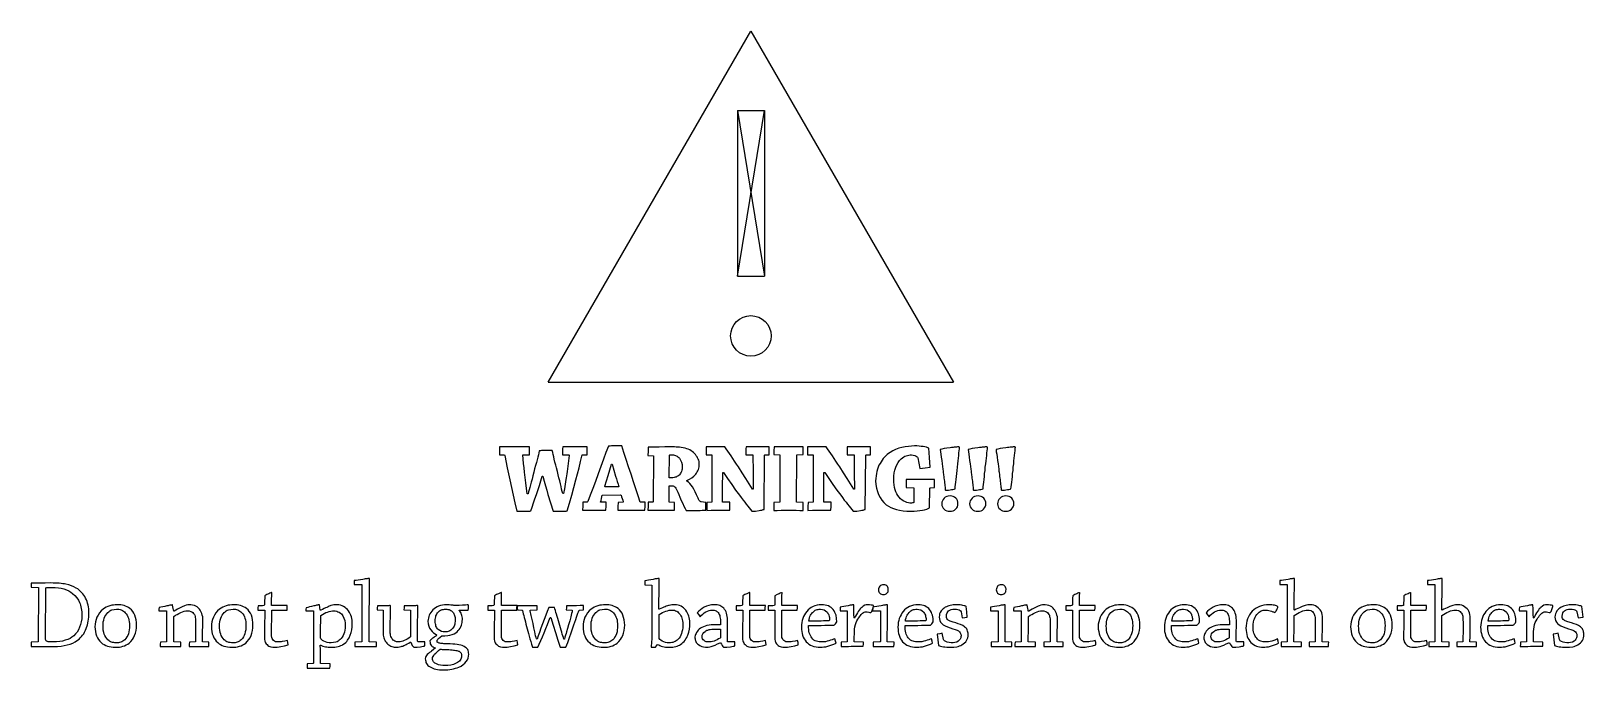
# Model space of a CAD drawing. Header units: millimetres. Extents: x 1 to 116, y -26 to 21.
import ezdxf

# ---------------------------------------------------------------- set-up
doc = ezdxf.new("R2010")
doc.units = ezdxf.units.MM
doc.header["$PDSIZE"] = -1
doc.linetypes.add('CENTERX2', pattern=[20.32, 12.7, -2.54, 2.54, -2.54])

msp = doc.modelspace()

# ---------------------------------------------------------------- linework, layer by layer
at = {"color": 7, "linetype": 'Continuous'}
for p, q in [((38.98, -4.78), (53.98, 21.2)), ((53.98, 21.2), (68.98, -4.78)), ((52.98, 15.32), (54.98, 15.32)), ((52.98, 15.32), (52.98, 3.08)), ((54.98, 15.32), (54.98, 3.08)), ((52.98, 3.08), (54.98, 3.08)), ((38.98, -4.78), (68.98, -4.78))]:
    msp.add_line(p, q, dxfattribs=at)
at = {"color": 7, "linetype": 'CENTERX2'}
for p, q in [((52.98, 15.32), (54.98, 3.08)), ((52.98, 3.08), (54.98, 15.32))]:
    msp.add_line(p, q, dxfattribs=at)
at = {"color": 7, "linetype": 'Continuous', "flags": 128}
for points in [[(41.85, -10.15), (41.85, -10), (41.86, -9.85), (41.86, -9.7), (41.86, -9.56), (41.86, -9.56), (41.7, -9.56), (41.52, -9.56), (41.35, -9.56), (41.18, -9.56), (41.18, -9.56), (40.6, -9.56), (40.05, -9.56), (40.05, -9.56), (40.04, -9.7), (40.04, -9.85), (40.04, -10), (40.04, -10.15), (40.04, -10.15), (40.51, -10.16), (40.51, -10.16), (40.54, -10.17), (40.53, -10.2), (40.53, -10.2), (40.49, -10.58), (40.43, -10.99), (40.4, -11.19), (40.38, -11.38), (40.35, -11.55), (40.33, -11.7), (40.33, -11.7), (40.31, -11.84), (40.29, -11.98), (40.26, -12.14), (40.24, -12.31), (40.18, -12.66), (40.12, -13.02), (40.12, -13.02), (40.06, -13.02), (40.06, -13.02), (40.02, -12.86), (39.97, -12.68), (39.93, -12.49), (39.88, -12.29), (39.83, -12.08), (39.77, -11.85), (39.72, -11.62), (39.66, -11.37), (39.6, -11.12), (39.54, -10.9), (39.48, -10.68), (39.43, -10.48), (39.39, -10.29), (39.35, -10.12), (39.31, -9.97), (39.27, -9.83), (39.27, -9.83), (39.16, -9.82), (39.04, -9.82), (38.91, -9.82), (38.76, -9.83), (38.61, -9.83), (38.49, -9.83), (38.4, -9.84), (38.32, -9.85), (38.32, -9.85), (38.29, -9.99), (38.25, -10.14), (38.2, -10.32), (38.15, -10.51), (38.1, -10.71), (38.04, -10.94), (37.97, -11.18), (37.91, -11.44), (37.84, -11.7), (37.78, -11.94), (37.72, -12.16), (37.66, -12.37), (37.61, -12.56), (37.57, -12.73), (37.53, -12.89), (37.49, -13.03), (37.49, -13.03), (37.42, -13.03), (37.42, -13.03), (37.33, -12.22), (37.23, -11.42), (37.23, -11.42), (37.19, -11.11), (37.15, -10.79), (37.12, -10.46), (37.09, -10.16), (37.09, -10.16), (37.6, -10.15), (37.6, -10.15), (37.6, -9.85), (37.6, -9.56), (37.6, -9.56), (37.29, -9.56), (36.96, -9.56), (36.62, -9.56), (36.28, -9.56), (36.28, -9.56), (36.06, -9.56), (35.82, -9.56), (35.59, -9.56), (35.38, -9.56), (35.38, -9.56), (35.37, -9.85), (35.37, -10.14), (35.37, -10.14), (35.73, -10.15), (35.73, -10.15), (35.75, -10.16), (35.76, -10.19), (35.76, -10.19), (35.94, -11.1), (36.13, -11.99), (36.13, -11.99), (36.26, -12.56), (36.39, -13.13), (36.52, -13.71), (36.66, -14.32), (36.66, -14.32), (36.98, -14.32), (37.28, -14.32), (37.41, -14.31), (37.53, -14.31), (37.62, -14.31), (37.69, -14.3), (37.69, -14.3), (37.79, -14.01), (37.9, -13.71), (38, -13.4), (38.11, -13.08), (38.33, -12.41), (38.54, -11.73), (38.54, -11.73), (38.58, -11.73), (38.58, -11.73), (38.68, -12.1), (38.78, -12.44), (38.87, -12.77), (38.96, -13.08), (39.15, -13.69), (39.35, -14.32), (39.35, -14.32), (39.54, -14.32), (39.71, -14.32), (39.87, -14.32), (40.02, -14.32), (40.14, -14.31), (40.24, -14.31), (40.32, -14.31), (40.38, -14.3), (40.38, -14.3), (40.55, -13.72), (40.72, -13.14), (40.88, -12.56), (41.03, -11.99), (41.03, -11.99), (41.14, -11.56), (41.26, -11.11), (41.37, -10.65), (41.5, -10.16), (41.5, -10.16), (41.85, -10.15)], [(41.54, -13.66), (41.53, -13.95), (41.52, -14.25), (41.52, -14.25), (41.87, -14.25), (42.23, -14.25), (42.23, -14.25), (42.5, -14.25), (42.77, -14.25), (43.02, -14.25), (43.25, -14.25), (43.25, -14.25), (43.26, -13.95), (43.26, -13.66), (43.26, -13.66), (42.86, -13.64), (42.86, -13.64), (42.89, -13.52), (42.92, -13.39), (42.95, -13.25), (42.98, -13.12), (42.98, -13.12), (44.33, -13.11), (44.33, -13.11), (44.36, -13.12), (44.38, -13.14), (44.38, -13.14), (44.41, -13.25), (44.45, -13.38), (44.49, -13.51), (44.52, -13.62), (44.52, -13.62), (44.52, -13.64), (44.5, -13.65), (44.5, -13.65), (44.15, -13.67), (44.15, -13.67), (44.14, -13.96), (44.14, -14.25), (44.14, -14.25), (44.41, -14.25), (44.7, -14.25), (45, -14.25), (45.29, -14.25), (45.29, -14.25), (45.5, -14.25), (45.73, -14.25), (45.95, -14.25), (46.14, -14.25), (46.14, -14.25), (46.15, -13.95), (46.15, -13.66), (46.15, -13.66), (45.79, -13.64), (45.79, -13.64), (45.63, -13.17), (45.47, -12.67), (45.29, -12.14), (45.11, -11.59), (44.93, -11.03), (44.75, -10.49), (44.58, -9.98), (44.42, -9.49), (44.42, -9.49), (44.23, -9.49), (44.06, -9.49), (43.91, -9.49), (43.78, -9.49), (43.66, -9.49), (43.56, -9.5), (43.49, -9.5), (43.43, -9.5), (43.43, -9.5), (43.25, -9.98), (43.07, -10.48), (42.88, -11.01), (42.67, -11.56), (42.47, -12.11), (42.28, -12.64), (42.09, -13.14), (41.91, -13.61), (41.91, -13.61), (41.89, -13.63), (41.87, -13.64), (41.87, -13.64), (41.54, -13.66)], [(46.76, -10.21), (46.75, -13.62), (46.75, -13.62), (46.74, -13.63), (46.73, -13.64), (46.73, -13.64), (46.37, -13.66), (46.37, -13.66), (46.37, -13.96), (46.36, -14.25), (46.36, -14.25), (46.58, -14.25), (46.81, -14.25), (47.05, -14.25), (47.28, -14.25), (47.28, -14.25), (47.55, -14.25), (47.83, -14.25), (48.09, -14.25), (48.32, -14.25), (48.32, -14.25), (48.32, -13.96), (48.33, -13.67), (48.33, -13.67), (47.93, -13.64), (47.93, -13.64), (47.94, -12.45), (47.94, -12.45), (47.96, -12.44), (48, -12.44), (48.05, -12.43), (48.11, -12.43), (48.11, -12.43), (48.17, -12.43), (48.23, -12.45), (48.28, -12.47), (48.33, -12.51), (48.38, -12.55), (48.42, -12.61), (48.46, -12.67), (48.5, -12.75), (48.5, -12.75), (48.57, -12.91), (48.64, -13.09), (48.73, -13.29), (48.83, -13.52), (48.93, -13.75), (49.02, -13.94), (49.11, -14.12), (49.19, -14.26), (49.19, -14.26), (49.27, -14.26), (49.37, -14.26), (49.49, -14.26), (49.64, -14.26), (49.79, -14.26), (49.91, -14.26), (50.02, -14.26), (50.11, -14.26), (50.11, -14.26), (50.23, -14.26), (50.37, -14.25), (50.52, -14.25), (50.64, -14.25), (50.64, -14.25), (50.64, -13.95), (50.64, -13.67), (50.64, -13.67), (50.3, -13.62), (50.3, -13.62), (50.27, -13.62), (50.24, -13.6), (50.21, -13.58), (50.18, -13.55), (50.16, -13.52), (50.13, -13.47), (50.1, -13.42), (50.08, -13.35), (50.08, -13.35), (49.96, -13.11), (49.85, -12.89), (49.76, -12.69), (49.66, -12.52), (49.57, -12.38), (49.47, -12.26), (49.36, -12.16), (49.25, -12.09), (49.25, -12.09), (49.25, -12.05), (49.25, -12.05), (49.44, -11.96), (49.61, -11.85), (49.76, -11.72), (49.9, -11.58), (49.96, -11.5), (50.01, -11.41), (50.05, -11.32), (50.09, -11.23), (50.12, -11.13), (50.14, -11.03), (50.15, -10.92), (50.16, -10.81), (50.16, -10.81), (50.15, -10.73), (50.14, -10.64), (50.12, -10.55), (50.08, -10.46), (50.04, -10.38), (50, -10.29), (49.94, -10.21), (49.87, -10.12), (49.8, -10.04), (49.72, -9.97), (49.64, -9.9), (49.55, -9.84), (49.45, -9.78), (49.34, -9.74), (49.23, -9.7), (49.11, -9.66), (49.11, -9.66), (48.96, -9.63), (48.82, -9.6), (48.69, -9.59), (48.57, -9.57), (48.45, -9.57), (48.32, -9.56), (48.19, -9.56), (48.04, -9.56), (48.04, -9.56), (47.61, -9.56), (47.18, -9.57), (46.76, -9.57), (46.37, -9.58), (46.37, -9.58), (46.37, -9.88), (46.36, -10.19), (46.36, -10.19), (46.76, -10.21)], [(47.95, -10.17), (47.99, -10.16), (48.04, -10.15), (48.11, -10.15), (48.19, -10.15), (48.19, -10.15), (48.26, -10.16), (48.33, -10.17), (48.4, -10.19), (48.46, -10.22), (48.52, -10.25), (48.58, -10.3), (48.64, -10.35), (48.69, -10.4), (48.78, -10.54), (48.85, -10.69), (48.89, -10.86), (48.9, -11.05), (48.9, -11.05), (48.9, -11.13), (48.89, -11.22), (48.87, -11.29), (48.85, -11.37), (48.82, -11.44), (48.78, -11.5), (48.74, -11.56), (48.69, -11.62), (48.64, -11.67), (48.58, -11.72), (48.51, -11.76), (48.44, -11.79), (48.37, -11.81), (48.29, -11.83), (48.2, -11.84), (48.11, -11.85), (48.11, -11.85), (48.05, -11.85), (48, -11.84), (47.96, -11.84), (47.94, -11.84), (47.94, -11.84), (47.95, -10.17)], [(50.72, -13.67), (50.71, -13.96), (50.71, -14.26), (50.71, -14.26), (51.04, -14.25), (51.39, -14.25), (51.39, -14.25), (51.65, -14.25), (51.91, -14.25), (52.17, -14.25), (52.41, -14.25), (52.41, -14.25), (52.41, -13.96), (52.41, -13.66), (52.41, -13.66), (51.88, -13.65), (51.88, -13.65), (51.89, -12.56), (51.9, -11.46), (51.9, -11.46), (51.95, -11.45), (51.95, -11.45), (52.26, -11.91), (52.56, -12.34), (52.85, -12.75), (53.13, -13.13), (53.27, -13.31), (53.4, -13.49), (53.52, -13.65), (53.64, -13.8), (53.75, -13.94), (53.86, -14.08), (53.96, -14.2), (54.06, -14.32), (54.06, -14.32), (54.33, -14.31), (54.58, -14.27), (54.7, -14.25), (54.8, -14.23), (54.88, -14.2), (54.95, -14.18), (54.95, -14.18), (54.98, -10.2), (54.98, -10.2), (54.99, -10.17), (55.01, -10.16), (55.01, -10.16), (55.33, -10.14), (55.33, -10.14), (55.33, -9.84), (55.33, -9.55), (55.33, -9.55), (55.16, -9.55), (54.96, -9.55), (54.76, -9.56), (54.56, -9.56), (54.56, -9.56), (54.32, -9.56), (54.07, -9.56), (53.84, -9.56), (53.62, -9.56), (53.62, -9.56), (53.61, -9.7), (53.61, -9.85), (53.6, -10), (53.6, -10.15), (53.6, -10.15), (54.13, -10.16), (54.13, -10.16), (54.14, -11.43), (54.15, -12.68), (54.15, -12.68), (54.11, -12.68), (54.11, -12.68), (53.86, -12.3), (53.6, -11.89), (53.33, -11.48), (53.05, -11.04), (52.91, -10.83), (52.77, -10.62), (52.64, -10.42), (52.51, -10.23), (52.39, -10.05), (52.27, -9.88), (52.16, -9.71), (52.05, -9.56), (52.05, -9.56), (51.72, -9.56), (51.36, -9.56), (51.01, -9.56), (50.68, -9.56), (50.68, -9.56), (50.67, -9.85), (50.67, -10.15), (50.67, -10.15), (51.09, -10.16), (51.09, -10.16), (51.1, -13.62), (51.1, -13.62), (51.09, -13.64), (51.08, -13.65), (51.08, -13.65), (50.72, -13.67)], [(56.13, -10.15), (56.13, -13.62), (56.13, -13.62), (56.12, -13.64), (56.1, -13.65), (56.1, -13.65), (55.68, -13.67), (55.68, -13.67), (55.68, -13.96), (55.67, -14.26), (55.67, -14.26), (55.93, -14.26), (56.21, -14.25), (56.49, -14.25), (56.75, -14.25), (56.75, -14.25), (57.03, -14.25), (57.32, -14.25), (57.6, -14.26), (57.84, -14.26), (57.84, -14.26), (57.85, -13.96), (57.85, -13.67), (57.85, -13.67), (57.36, -13.65), (57.36, -13.65), (57.38, -10.19), (57.38, -10.19), (57.39, -10.16), (57.4, -10.15), (57.4, -10.15), (57.86, -10.13), (57.86, -10.13), (57.86, -9.99), (57.86, -9.84), (57.86, -9.7), (57.86, -9.56), (57.86, -9.56), (57.62, -9.56), (57.34, -9.56), (57.06, -9.56), (56.79, -9.56), (56.79, -9.56), (56.51, -9.56), (56.22, -9.56), (55.94, -9.56), (55.69, -9.56), (55.69, -9.56), (55.68, -9.84), (55.68, -10.13), (55.68, -10.13), (56.13, -10.15)], [(58.21, -13.67), (58.2, -13.96), (58.2, -14.26), (58.2, -14.26), (58.53, -14.25), (58.88, -14.25), (58.88, -14.25), (59.14, -14.25), (59.4, -14.25), (59.66, -14.25), (59.9, -14.25), (59.9, -14.25), (59.91, -13.96), (59.91, -13.66), (59.91, -13.66), (59.38, -13.65), (59.38, -13.65), (59.39, -12.56), (59.39, -11.46), (59.39, -11.46), (59.44, -11.45), (59.44, -11.45), (59.75, -11.91), (60.05, -12.34), (60.35, -12.75), (60.63, -13.13), (60.76, -13.31), (60.89, -13.49), (61.02, -13.65), (61.14, -13.8), (61.25, -13.94), (61.36, -14.08), (61.46, -14.2), (61.55, -14.32), (61.55, -14.32), (61.83, -14.31), (62.08, -14.27), (62.19, -14.25), (62.29, -14.23), (62.38, -14.2), (62.44, -14.18), (62.44, -14.18), (62.48, -10.2), (62.48, -10.2), (62.48, -10.17), (62.5, -10.16), (62.5, -10.16), (62.82, -10.14), (62.82, -10.14), (62.83, -9.84), (62.83, -9.55), (62.83, -9.55), (62.65, -9.55), (62.46, -9.55), (62.25, -9.56), (62.06, -9.56), (62.06, -9.56), (61.81, -9.56), (61.57, -9.56), (61.33, -9.56), (61.11, -9.56), (61.11, -9.56), (61.11, -9.7), (61.1, -9.85), (61.1, -10), (61.1, -10.15), (61.1, -10.15), (61.62, -10.16), (61.62, -10.16), (61.63, -11.43), (61.64, -12.68), (61.64, -12.68), (61.6, -12.68), (61.6, -12.68), (61.36, -12.3), (61.1, -11.89), (60.83, -11.48), (60.55, -11.04), (60.41, -10.83), (60.27, -10.62), (60.14, -10.42), (60.01, -10.23), (59.89, -10.05), (59.77, -9.88), (59.65, -9.71), (59.54, -9.56), (59.54, -9.56), (59.21, -9.56), (58.86, -9.56), (58.5, -9.56), (58.17, -9.56), (58.17, -9.56), (58.17, -9.85), (58.17, -10.15), (58.17, -10.15), (58.59, -10.16), (58.59, -10.16), (58.59, -13.62), (58.59, -13.62), (58.59, -13.64), (58.57, -13.65), (58.57, -13.65), (58.21, -13.67)], [(66.48, -11.15), (66.87, -11.11), (67.24, -11.07), (67.24, -11.07), (67.2, -10.35), (67.16, -9.66), (67.16, -9.66), (67.08, -9.62), (66.97, -9.59), (66.86, -9.56), (66.72, -9.54), (66.58, -9.52), (66.43, -9.5), (66.27, -9.49), (66.1, -9.49), (66.1, -9.49), (65.87, -9.5), (65.64, -9.52), (65.4, -9.55), (65.16, -9.6), (64.92, -9.66), (64.69, -9.75), (64.48, -9.85), (64.28, -9.97), (64.28, -9.97), (64.17, -10.05), (64.07, -10.13), (63.97, -10.22), (63.88, -10.32), (63.78, -10.43), (63.7, -10.54), (63.61, -10.66), (63.54, -10.79), (63.46, -10.92), (63.4, -11.06), (63.35, -11.21), (63.3, -11.37), (63.27, -11.53), (63.24, -11.71), (63.22, -11.89), (63.21, -12.08), (63.21, -12.08), (63.23, -12.35), (63.27, -12.61), (63.34, -12.86), (63.43, -13.09), (63.54, -13.31), (63.68, -13.5), (63.83, -13.68), (64, -13.84), (64, -13.84), (64.16, -13.95), (64.33, -14.05), (64.53, -14.13), (64.75, -14.19), (64.99, -14.25), (65.25, -14.28), (65.53, -14.31), (65.83, -14.32), (65.83, -14.32), (66.07, -14.31), (66.29, -14.3), (66.49, -14.27), (66.67, -14.24), (66.84, -14.21), (66.99, -14.16), (67.11, -14.12), (67.21, -14.07), (67.21, -14.07), (67.23, -12.61), (67.23, -12.61), (67.24, -12.59), (67.26, -12.58), (67.26, -12.58), (67.57, -12.56), (67.57, -12.56), (67.57, -12.42), (67.57, -12.27), (67.58, -12.12), (67.58, -11.97), (67.58, -11.97), (67.35, -11.97), (67.11, -11.97), (66.87, -11.97), (66.63, -11.97), (66.63, -11.97), (66.33, -11.97), (66.03, -11.97), (65.74, -11.97), (65.48, -11.97), (65.48, -11.97), (65.47, -12.12), (65.47, -12.27), (65.46, -12.42), (65.46, -12.56), (65.46, -12.56), (66.04, -12.58), (66.04, -12.58), (66.04, -13.63), (66.04, -13.63), (66.03, -13.67), (66, -13.7), (65.95, -13.71), (65.87, -13.72), (65.87, -13.72), (65.75, -13.72), (65.64, -13.7), (65.52, -13.67), (65.41, -13.63), (65.29, -13.57), (65.18, -13.5), (65.06, -13.4), (64.95, -13.28), (64.95, -13.28), (64.86, -13.16), (64.78, -13.03), (64.71, -12.89), (64.66, -12.73), (64.61, -12.56), (64.58, -12.37), (64.56, -12.18), (64.55, -11.97), (64.55, -11.97), (64.56, -11.72), (64.59, -11.49), (64.63, -11.27), (64.7, -11.07), (64.78, -10.88), (64.87, -10.72), (64.97, -10.57), (65.09, -10.44), (65.09, -10.44), (65.19, -10.37), (65.29, -10.3), (65.38, -10.25), (65.48, -10.22), (65.58, -10.19), (65.68, -10.17), (65.77, -10.16), (65.86, -10.15), (65.86, -10.15), (66, -10.17), (66.11, -10.2), (66.21, -10.24), (66.29, -10.3), (66.29, -10.3), (66.32, -10.33), (66.33, -10.38), (66.33, -10.38), (66.48, -11.15)], [(69.37, -9.56), (69.32, -9.56), (69.26, -9.56), (69.2, -9.57), (69.12, -9.58), (69.03, -9.59), (68.94, -9.6), (68.83, -9.61), (68.72, -9.63), (68.49, -9.66), (68.29, -9.69), (68.12, -9.72), (67.98, -9.75), (67.98, -9.75), (68.01, -9.92), (68.04, -10.11), (68.07, -10.33), (68.1, -10.57), (68.14, -10.81), (68.16, -11.02), (68.19, -11.2), (68.2, -11.35), (68.2, -11.35), (68.21, -11.42), (68.22, -11.49), (68.23, -11.57), (68.24, -11.66), (68.25, -11.76), (68.27, -11.87), (68.28, -11.98), (68.3, -12.11), (68.31, -12.23), (68.33, -12.34), (68.34, -12.44), (68.35, -12.53), (68.36, -12.61), (68.37, -12.67), (68.37, -12.73), (68.38, -12.77), (68.38, -12.77), (68.44, -12.76), (68.51, -12.76), (68.61, -12.75), (68.72, -12.74), (68.83, -12.72), (68.93, -12.71), (69.02, -12.69), (69.1, -12.67), (69.1, -12.67), (69.11, -12.51), (69.13, -12.34), (69.15, -12.16), (69.17, -11.97), (69.19, -11.76), (69.21, -11.54), (69.24, -11.31), (69.26, -11.07), (69.29, -10.82), (69.31, -10.6), (69.34, -10.39), (69.36, -10.19), (69.38, -10.01), (69.39, -9.85), (69.41, -9.7), (69.42, -9.57), (69.42, -9.57), (69.4, -9.57), (69.38, -9.56), (69.37, -9.56), (69.37, -9.56), (69.37, -9.56), (69.37, -9.56)], [(71.44, -9.56), (71.39, -9.56), (71.33, -9.56), (71.26, -9.57), (71.19, -9.58), (71.1, -9.59), (71.01, -9.6), (70.9, -9.61), (70.78, -9.63), (70.56, -9.66), (70.36, -9.69), (70.19, -9.72), (70.05, -9.75), (70.05, -9.75), (70.08, -9.92), (70.11, -10.11), (70.14, -10.33), (70.17, -10.57), (70.2, -10.81), (70.23, -11.02), (70.25, -11.2), (70.27, -11.35), (70.27, -11.35), (70.28, -11.42), (70.29, -11.49), (70.3, -11.57), (70.31, -11.66), (70.32, -11.76), (70.34, -11.87), (70.35, -11.98), (70.37, -12.11), (70.38, -12.23), (70.4, -12.34), (70.41, -12.44), (70.42, -12.53), (70.43, -12.61), (70.44, -12.67), (70.44, -12.73), (70.45, -12.77), (70.45, -12.77), (70.5, -12.76), (70.58, -12.76), (70.67, -12.75), (70.79, -12.74), (70.9, -12.72), (71, -12.71), (71.09, -12.69), (71.17, -12.67), (71.17, -12.67), (71.18, -12.51), (71.2, -12.34), (71.22, -12.16), (71.24, -11.97), (71.26, -11.76), (71.28, -11.54), (71.31, -11.31), (71.33, -11.07), (71.36, -10.82), (71.38, -10.6), (71.41, -10.39), (71.43, -10.19), (71.44, -10.01), (71.46, -9.85), (71.48, -9.7), (71.49, -9.57), (71.49, -9.57), (71.47, -9.57), (71.45, -9.56), (71.44, -9.56), (71.44, -9.56), (71.44, -9.56), (71.44, -9.56)], [(73.51, -9.56), (73.46, -9.56), (73.4, -9.56), (73.33, -9.57), (73.26, -9.58), (73.17, -9.59), (73.07, -9.6), (72.97, -9.61), (72.85, -9.63), (72.63, -9.66), (72.43, -9.69), (72.26, -9.72), (72.12, -9.75), (72.12, -9.75), (72.14, -9.92), (72.17, -10.11), (72.21, -10.33), (72.24, -10.57), (72.27, -10.81), (72.3, -11.02), (72.32, -11.2), (72.34, -11.35), (72.34, -11.35), (72.35, -11.42), (72.36, -11.49), (72.37, -11.57), (72.38, -11.66), (72.39, -11.76), (72.4, -11.87), (72.42, -11.98), (72.43, -12.11), (72.45, -12.23), (72.46, -12.34), (72.48, -12.44), (72.49, -12.53), (72.5, -12.61), (72.5, -12.67), (72.51, -12.73), (72.52, -12.77), (72.52, -12.77), (72.57, -12.76), (72.65, -12.76), (72.74, -12.75), (72.86, -12.74), (72.97, -12.72), (73.07, -12.71), (73.16, -12.69), (73.23, -12.67), (73.23, -12.67), (73.25, -12.51), (73.27, -12.34), (73.29, -12.16), (73.31, -11.97), (73.33, -11.76), (73.35, -11.54), (73.38, -11.31), (73.4, -11.07), (73.43, -10.82), (73.45, -10.6), (73.47, -10.39), (73.49, -10.19), (73.51, -10.01), (73.53, -9.85), (73.55, -9.7), (73.56, -9.57), (73.56, -9.57), (73.54, -9.57), (73.52, -9.56), (73.51, -9.56), (73.5, -9.56), (73.5, -9.56), (73.51, -9.56)], [(43.7, -10.85), (43.84, -11.29), (43.96, -11.72), (44.03, -11.93), (44.09, -12.13), (44.15, -12.33), (44.21, -12.51), (44.21, -12.51), (43.19, -12.51), (43.19, -12.51), (43.17, -12.5), (43.17, -12.47), (43.17, -12.47), (43.29, -12.08), (43.41, -11.68), (43.54, -11.26), (43.67, -10.85), (43.67, -10.85), (43.7, -10.85)], [(68.72, -13.18), (68.59, -13.2), (68.47, -13.23), (68.37, -13.28), (68.28, -13.35), (68.2, -13.44), (68.15, -13.54), (68.12, -13.65), (68.11, -13.77), (68.11, -13.77), (68.12, -13.89), (68.15, -13.99), (68.21, -14.09), (68.28, -14.17), (68.37, -14.23), (68.47, -14.28), (68.57, -14.31), (68.69, -14.32), (68.69, -14.32), (68.82, -14.31), (68.94, -14.28), (69.05, -14.23), (69.13, -14.16), (69.21, -14.08), (69.26, -13.99), (69.29, -13.88), (69.3, -13.76), (69.3, -13.76), (69.29, -13.64), (69.26, -13.53), (69.21, -13.43), (69.14, -13.35), (69.06, -13.28), (68.96, -13.23), (68.85, -13.2), (68.72, -13.18), (68.72, -13.18), (68.72, -13.18)], [(70.79, -13.18), (70.66, -13.2), (70.54, -13.23), (70.44, -13.28), (70.35, -13.35), (70.27, -13.44), (70.22, -13.54), (70.19, -13.65), (70.17, -13.77), (70.17, -13.77), (70.19, -13.89), (70.22, -13.99), (70.28, -14.09), (70.35, -14.17), (70.44, -14.23), (70.53, -14.28), (70.64, -14.31), (70.76, -14.32), (70.76, -14.32), (70.89, -14.31), (71.01, -14.28), (71.11, -14.23), (71.2, -14.16), (71.28, -14.08), (71.33, -13.99), (71.36, -13.88), (71.37, -13.76), (71.37, -13.76), (71.36, -13.64), (71.33, -13.53), (71.28, -13.43), (71.21, -13.35), (71.13, -13.28), (71.03, -13.23), (70.91, -13.2), (70.79, -13.18), (70.79, -13.18), (70.79, -13.18)], [(72.86, -13.18), (72.73, -13.2), (72.61, -13.23), (72.51, -13.28), (72.42, -13.35), (72.34, -13.44), (72.29, -13.54), (72.25, -13.65), (72.24, -13.77), (72.24, -13.77), (72.26, -13.89), (72.29, -13.99), (72.34, -14.09), (72.42, -14.17), (72.51, -14.23), (72.6, -14.28), (72.71, -14.31), (72.83, -14.32), (72.83, -14.32), (72.96, -14.31), (73.08, -14.28), (73.18, -14.23), (73.27, -14.16), (73.34, -14.08), (73.4, -13.99), (73.43, -13.88), (73.44, -13.76), (73.44, -13.76), (73.43, -13.64), (73.4, -13.53), (73.35, -13.43), (73.28, -13.35), (73.2, -13.28), (73.1, -13.23), (72.98, -13.2), (72.86, -13.18), (72.86, -13.18), (72.86, -13.18)], [(24.67, -24.32), (24.85, -24.32), (25.05, -24.32), (25.25, -24.32), (25.44, -24.32), (25.44, -24.32), (25.67, -24.32), (25.88, -24.32), (26.09, -24.32), (26.28, -24.32), (26.28, -24.32), (26.28, -24.16), (26.28, -24), (26.28, -24), (25.72, -23.98), (25.72, -23.98), (25.72, -23.42), (25.72, -22.83), (25.73, -22.23), (25.73, -21.6), (25.74, -20.98), (25.74, -20.39), (25.74, -19.84), (25.75, -19.32), (25.75, -19.32), (25.74, -19.3), (25.73, -19.29), (25.73, -19.29), (25.7, -19.29), (25.67, -19.3), (25.62, -19.3), (25.57, -19.31), (25.51, -19.32), (25.44, -19.33), (25.36, -19.35), (25.27, -19.36), (25.08, -19.39), (24.91, -19.42), (24.76, -19.44), (24.62, -19.45), (24.62, -19.45), (24.61, -19.59), (24.61, -19.74), (24.61, -19.74), (25.19, -19.75), (25.19, -19.75), (25.19, -20.25), (25.19, -20.76), (25.19, -21.3), (25.19, -21.85), (25.19, -22.4), (25.19, -22.94), (25.18, -23.46), (25.18, -23.95), (25.18, -23.95), (25.18, -23.97), (25.16, -23.98), (25.16, -23.98), (24.67, -24), (24.67, -24), (24.67, -24.16), (24.67, -24.32), (24.67, -24.32), (24.67, -24.32)], [(46.6, -24.38), (46.68, -24.37), (46.77, -24.37), (46.85, -24.38), (46.92, -24.38), (46.92, -24.38), (47.07, -24.17), (47.07, -24.17), (47.16, -24.21), (47.24, -24.25), (47.34, -24.29), (47.44, -24.32), (47.55, -24.35), (47.67, -24.37), (47.78, -24.38), (47.91, -24.38), (47.91, -24.38), (48.05, -24.38), (48.19, -24.37), (48.31, -24.35), (48.43, -24.32), (48.53, -24.29), (48.62, -24.25), (48.7, -24.22), (48.76, -24.18), (48.76, -24.18), (48.86, -24.11), (48.95, -24.03), (49.03, -23.95), (49.11, -23.85), (49.17, -23.76), (49.23, -23.67), (49.27, -23.58), (49.31, -23.49), (49.31, -23.49), (49.38, -23.26), (49.43, -23.04), (49.46, -22.81), (49.47, -22.55), (49.47, -22.55), (49.46, -22.42), (49.44, -22.3), (49.42, -22.18), (49.39, -22.07), (49.34, -21.96), (49.29, -21.85), (49.23, -21.75), (49.16, -21.65), (49.08, -21.56), (49, -21.47), (48.91, -21.41), (48.81, -21.35), (48.7, -21.3), (48.59, -21.27), (48.47, -21.25), (48.34, -21.24), (48.34, -21.24), (48.25, -21.24), (48.14, -21.24), (48.04, -21.26), (47.93, -21.29), (47.87, -21.3), (47.8, -21.33), (47.72, -21.35), (47.63, -21.39), (47.54, -21.42), (47.43, -21.47), (47.32, -21.51), (47.2, -21.56), (47.2, -21.56), (47.16, -21.56), (47.16, -21.56), (47.17, -20.98), (47.18, -20.4), (47.18, -20.11), (47.18, -19.83), (47.18, -19.56), (47.18, -19.31), (47.18, -19.31), (47.18, -19.29), (47.17, -19.29), (47.17, -19.29), (47.15, -19.29), (47.12, -19.3), (47.08, -19.3), (47.03, -19.31), (46.97, -19.32), (46.9, -19.33), (46.83, -19.35), (46.74, -19.37), (46.57, -19.4), (46.41, -19.43), (46.27, -19.45), (46.13, -19.47), (46.13, -19.47), (46.12, -19.62), (46.12, -19.77), (46.12, -19.77), (46.65, -19.79), (46.65, -19.79), (46.65, -20.24), (46.65, -20.7), (46.65, -21.17), (46.65, -21.65), (46.65, -22.13), (46.65, -22.6), (46.65, -23.06), (46.65, -23.51), (46.65, -23.51), (46.64, -23.77), (46.63, -24.01), (46.62, -24.12), (46.61, -24.22), (46.6, -24.31), (46.6, -24.38), (46.6, -24.38), (46.6, -24.38)], [(93.22, -24.32), (93.39, -24.32), (93.57, -24.32), (93.75, -24.32), (93.91, -24.32), (93.91, -24.32), (94.12, -24.32), (94.33, -24.32), (94.53, -24.32), (94.73, -24.32), (94.73, -24.32), (94.73, -24.16), (94.73, -24), (94.73, -24), (94.17, -23.98), (94.17, -23.98), (94.17, -23.76), (94.17, -23.53), (94.18, -23.28), (94.18, -23.02), (94.18, -22.75), (94.18, -22.5), (94.18, -22.26), (94.19, -22.04), (94.19, -22.04), (94.3, -21.96), (94.43, -21.88), (94.55, -21.81), (94.69, -21.75), (94.82, -21.7), (94.94, -21.66), (95.07, -21.64), (95.18, -21.63), (95.18, -21.63), (95.29, -21.64), (95.42, -21.67), (95.48, -21.7), (95.54, -21.74), (95.59, -21.8), (95.64, -21.86), (95.64, -21.86), (95.68, -21.93), (95.7, -22.01), (95.72, -22.09), (95.74, -22.18), (95.75, -22.27), (95.75, -22.38), (95.75, -22.5), (95.75, -22.62), (95.75, -22.62), (95.75, -22.94), (95.75, -23.29), (95.75, -23.63), (95.75, -23.95), (95.75, -23.95), (95.74, -23.97), (95.72, -23.98), (95.72, -23.98), (95.29, -24), (95.29, -24), (95.29, -24.17), (95.29, -24.32), (95.29, -24.32), (95.46, -24.32), (95.65, -24.32), (95.83, -24.32), (96.01, -24.32), (96.01, -24.32), (96.19, -24.32), (96.38, -24.32), (96.56, -24.32), (96.74, -24.32), (96.74, -24.32), (96.74, -24.16), (96.75, -24), (96.75, -24), (96.27, -23.98), (96.27, -23.98), (96.27, -23.55), (96.28, -23.11), (96.28, -22.68), (96.28, -22.26), (96.28, -22.26), (96.28, -22.1), (96.26, -21.96), (96.23, -21.84), (96.19, -21.72), (96.19, -21.72), (96.12, -21.62), (96.05, -21.54), (95.97, -21.46), (95.87, -21.38), (95.77, -21.32), (95.65, -21.28), (95.53, -21.25), (95.4, -21.24), (95.4, -21.24), (95.3, -21.24), (95.21, -21.24), (95.1, -21.26), (94.99, -21.29), (94.93, -21.31), (94.86, -21.34), (94.77, -21.37), (94.68, -21.41), (94.58, -21.46), (94.46, -21.51), (94.34, -21.57), (94.21, -21.63), (94.21, -21.63), (94.18, -21.62), (94.18, -21.62), (94.19, -21.04), (94.19, -20.44), (94.2, -20.14), (94.2, -19.85), (94.2, -19.58), (94.2, -19.32), (94.2, -19.32), (94.2, -19.3), (94.18, -19.29), (94.18, -19.29), (94.16, -19.29), (94.12, -19.3), (94.08, -19.3), (94.03, -19.31), (93.97, -19.32), (93.9, -19.33), (93.83, -19.35), (93.74, -19.36), (93.56, -19.39), (93.4, -19.42), (93.26, -19.44), (93.13, -19.45), (93.13, -19.45), (93.12, -19.58), (93.12, -19.74), (93.12, -19.74), (93.67, -19.75), (93.67, -19.75), (93.67, -20.25), (93.67, -20.77), (93.67, -21.3), (93.67, -21.85), (93.67, -22.4), (93.67, -22.94), (93.67, -23.45), (93.67, -23.95), (93.67, -23.95), (93.66, -23.97), (93.64, -23.98), (93.64, -23.98), (93.23, -24), (93.23, -24), (93.22, -24.16), (93.22, -24.32), (93.22, -24.32), (93.22, -24.32)], [(104.16, -24.32), (104.33, -24.32), (104.51, -24.32), (104.68, -24.32), (104.84, -24.32), (104.84, -24.32), (105.05, -24.32), (105.26, -24.32), (105.47, -24.32), (105.66, -24.32), (105.66, -24.32), (105.66, -24.16), (105.67, -24), (105.67, -24), (105.11, -23.98), (105.11, -23.98), (105.11, -23.76), (105.11, -23.53), (105.11, -23.28), (105.11, -23.02), (105.11, -22.75), (105.11, -22.5), (105.12, -22.26), (105.12, -22.04), (105.12, -22.04), (105.24, -21.96), (105.36, -21.88), (105.49, -21.81), (105.62, -21.75), (105.75, -21.7), (105.88, -21.66), (106, -21.64), (106.12, -21.63), (106.12, -21.63), (106.23, -21.64), (106.35, -21.67), (106.41, -21.7), (106.47, -21.74), (106.53, -21.8), (106.58, -21.86), (106.58, -21.86), (106.61, -21.93), (106.64, -22.01), (106.66, -22.09), (106.67, -22.18), (106.68, -22.27), (106.68, -22.38), (106.69, -22.5), (106.69, -22.62), (106.69, -22.62), (106.69, -22.94), (106.69, -23.29), (106.68, -23.63), (106.68, -23.95), (106.68, -23.95), (106.67, -23.97), (106.66, -23.98), (106.66, -23.98), (106.23, -24), (106.23, -24), (106.22, -24.17), (106.22, -24.32), (106.22, -24.32), (106.4, -24.32), (106.58, -24.32), (106.77, -24.32), (106.94, -24.32), (106.94, -24.32), (107.12, -24.32), (107.31, -24.32), (107.5, -24.32), (107.67, -24.32), (107.67, -24.32), (107.68, -24.16), (107.68, -24), (107.68, -24), (107.2, -23.98), (107.2, -23.98), (107.21, -23.55), (107.21, -23.11), (107.21, -22.68), (107.21, -22.26), (107.21, -22.26), (107.21, -22.1), (107.2, -21.96), (107.16, -21.84), (107.12, -21.72), (107.12, -21.72), (107.06, -21.62), (106.98, -21.54), (106.9, -21.46), (106.8, -21.38), (106.7, -21.32), (106.59, -21.28), (106.46, -21.25), (106.33, -21.24), (106.33, -21.24), (106.24, -21.24), (106.14, -21.24), (106.03, -21.26), (105.92, -21.29), (105.86, -21.31), (105.79, -21.34), (105.71, -21.37), (105.61, -21.41), (105.51, -21.46), (105.4, -21.51), (105.27, -21.57), (105.14, -21.63), (105.14, -21.63), (105.11, -21.62), (105.11, -21.62), (105.12, -21.04), (105.13, -20.44), (105.13, -20.14), (105.13, -19.85), (105.13, -19.58), (105.13, -19.32), (105.13, -19.32), (105.13, -19.3), (105.11, -19.29), (105.11, -19.29), (105.09, -19.29), (105.06, -19.3), (105.02, -19.3), (104.97, -19.31), (104.91, -19.32), (104.84, -19.33), (104.76, -19.35), (104.67, -19.36), (104.5, -19.39), (104.34, -19.42), (104.19, -19.44), (104.06, -19.45), (104.06, -19.45), (104.05, -19.58), (104.05, -19.74), (104.05, -19.74), (104.6, -19.75), (104.6, -19.75), (104.6, -20.25), (104.6, -20.77), (104.6, -21.3), (104.6, -21.85), (104.6, -22.4), (104.6, -22.94), (104.6, -23.45), (104.6, -23.95), (104.6, -23.95), (104.6, -23.97), (104.58, -23.98), (104.58, -23.98), (104.16, -24), (104.16, -24), (104.16, -24.16), (104.15, -24.32), (104.15, -24.32), (104.16, -24.32)], [(0.7, -24.32), (0.92, -24.32), (1.13, -24.32), (1.34, -24.32), (1.52, -24.32), (1.52, -24.32), (1.6, -24.32), (1.69, -24.32), (1.79, -24.32), (1.9, -24.32), (2.15, -24.32), (2.39, -24.32), (2.39, -24.32), (2.66, -24.32), (2.92, -24.3), (3.16, -24.26), (3.38, -24.21), (3.6, -24.15), (3.8, -24.07), (3.98, -23.98), (4.15, -23.87), (4.15, -23.87), (4.26, -23.79), (4.35, -23.69), (4.44, -23.59), (4.52, -23.49), (4.6, -23.38), (4.67, -23.26), (4.73, -23.13), (4.79, -23), (4.88, -22.73), (4.94, -22.45), (4.98, -22.15), (4.99, -21.84), (4.99, -21.84), (4.99, -21.69), (4.98, -21.54), (4.96, -21.4), (4.93, -21.26), (4.89, -21.13), (4.85, -21), (4.8, -20.87), (4.74, -20.75), (4.68, -20.63), (4.61, -20.52), (4.53, -20.42), (4.44, -20.32), (4.35, -20.23), (4.26, -20.15), (4.16, -20.07), (4.05, -20), (4.05, -20), (3.88, -19.91), (3.69, -19.83), (3.5, -19.77), (3.29, -19.72), (3.17, -19.69), (3.05, -19.68), (2.93, -19.66), (2.79, -19.65), (2.65, -19.64), (2.5, -19.63), (2.34, -19.63), (2.17, -19.62), (2.17, -19.62), (1.76, -19.63), (1.38, -19.63), (1.03, -19.63), (0.71, -19.64), (0.71, -19.64), (0.71, -19.79), (0.7, -19.94), (0.7, -19.94), (1.25, -19.96), (1.25, -19.96), (1.24, -23.95), (1.24, -23.95), (1.23, -23.98), (1.21, -23.99), (1.21, -23.99), (0.71, -24), (0.71, -24), (0.7, -24.16), (0.7, -24.32), (0.7, -24.32), (0.7, -24.32)], [(1.79, -19.98), (1.86, -19.97), (1.96, -19.96), (2.09, -19.95), (2.24, -19.95), (2.24, -19.95), (2.49, -19.96), (2.73, -19.98), (2.94, -20.02), (3.14, -20.07), (3.33, -20.13), (3.5, -20.21), (3.65, -20.3), (3.78, -20.4), (3.78, -20.4), (3.95, -20.55), (4.09, -20.72), (4.21, -20.89), (4.3, -21.08), (4.34, -21.18), (4.37, -21.28), (4.4, -21.39), (4.42, -21.51), (4.44, -21.64), (4.46, -21.77), (4.46, -21.91), (4.46, -22.05), (4.46, -22.05), (4.45, -22.28), (4.42, -22.49), (4.37, -22.7), (4.3, -22.9), (4.21, -23.09), (4.11, -23.26), (3.99, -23.4), (3.86, -23.53), (3.86, -23.53), (3.73, -23.64), (3.59, -23.73), (3.42, -23.8), (3.24, -23.87), (3.04, -23.92), (2.83, -23.96), (2.59, -23.98), (2.35, -23.99), (2.35, -23.99), (2.26, -23.99), (2.18, -23.99), (2.1, -23.98), (2.04, -23.98), (1.98, -23.97), (1.93, -23.96), (1.89, -23.95), (1.86, -23.93), (1.82, -23.9), (1.79, -23.85), (1.77, -23.8), (1.77, -23.73), (1.77, -23.73), (1.79, -19.98)], [(18.71, -24.38), (18.82, -24.38), (18.93, -24.37), (19.06, -24.35), (19.19, -24.33), (19.46, -24.28), (19.73, -24.2), (19.73, -24.2), (19.7, -24.04), (19.68, -23.88), (19.68, -23.88), (19.48, -23.92), (19.3, -23.96), (19.21, -23.98), (19.12, -23.98), (19.05, -23.99), (18.98, -23.99), (18.98, -23.99), (18.89, -23.99), (18.8, -23.97), (18.72, -23.93), (18.65, -23.89), (18.59, -23.82), (18.55, -23.74), (18.52, -23.65), (18.51, -23.54), (18.51, -23.54), (18.51, -23.26), (18.51, -22.97), (18.51, -22.69), (18.52, -22.45), (18.52, -22.45), (18.52, -22.24), (18.52, -21.99), (18.52, -21.87), (18.52, -21.77), (18.52, -21.69), (18.52, -21.63), (18.52, -21.63), (18.82, -21.63), (19.11, -21.63), (19.39, -21.63), (19.65, -21.63), (19.65, -21.63), (19.66, -21.47), (19.67, -21.3), (19.67, -21.3), (19.08, -21.3), (18.51, -21.3), (18.51, -21.3), (18.51, -21.06), (18.51, -20.81), (18.52, -20.57), (18.52, -20.36), (18.52, -20.36), (18.52, -20.34), (18.5, -20.34), (18.5, -20.34), (18.48, -20.35), (18.44, -20.36), (18.38, -20.38), (18.31, -20.42), (18.15, -20.49), (18, -20.59), (18, -20.59), (18, -20.75), (17.99, -20.92), (17.98, -21.09), (17.98, -21.25), (17.98, -21.25), (17.96, -21.29), (17.93, -21.3), (17.93, -21.3), (17.84, -21.31), (17.74, -21.31), (17.63, -21.32), (17.51, -21.32), (17.51, -21.32), (17.5, -21.47), (17.5, -21.63), (17.5, -21.63), (17.76, -21.63), (18, -21.63), (18, -21.63), (18, -21.71), (18, -21.81), (18, -21.92), (18, -22.04), (18, -22.16), (18, -22.28), (17.99, -22.38), (17.99, -22.48), (17.99, -22.48), (17.99, -22.57), (17.99, -22.68), (17.99, -22.82), (17.98, -22.98), (17.98, -23.32), (17.98, -23.63), (17.98, -23.63), (17.98, -23.79), (18.01, -23.93), (18.03, -23.99), (18.06, -24.06), (18.11, -24.13), (18.17, -24.19), (18.17, -24.19), (18.24, -24.25), (18.31, -24.3), (18.38, -24.33), (18.45, -24.35), (18.59, -24.37), (18.71, -24.38), (18.71, -24.38), (18.71, -24.38)], [(35.71, -24.38), (35.82, -24.38), (35.93, -24.37), (36.06, -24.35), (36.19, -24.33), (36.46, -24.28), (36.73, -24.2), (36.73, -24.2), (36.71, -24.04), (36.68, -23.88), (36.68, -23.88), (36.49, -23.92), (36.3, -23.96), (36.21, -23.98), (36.13, -23.98), (36.05, -23.99), (35.98, -23.99), (35.98, -23.99), (35.89, -23.99), (35.8, -23.97), (35.72, -23.93), (35.65, -23.89), (35.59, -23.82), (35.55, -23.74), (35.52, -23.65), (35.51, -23.54), (35.51, -23.54), (35.51, -23.26), (35.51, -22.97), (35.51, -22.69), (35.52, -22.45), (35.52, -22.45), (35.52, -22.24), (35.52, -21.99), (35.52, -21.87), (35.52, -21.77), (35.52, -21.69), (35.52, -21.63), (35.52, -21.63), (35.82, -21.63), (36.11, -21.63), (36.39, -21.63), (36.65, -21.63), (36.65, -21.63), (36.66, -21.47), (36.67, -21.3), (36.67, -21.3), (36.08, -21.3), (35.51, -21.3), (35.51, -21.3), (35.51, -21.06), (35.51, -20.81), (35.52, -20.57), (35.52, -20.36), (35.52, -20.36), (35.52, -20.34), (35.5, -20.34), (35.5, -20.34), (35.48, -20.35), (35.44, -20.36), (35.39, -20.38), (35.31, -20.42), (35.15, -20.49), (35, -20.59), (35, -20.59), (35, -20.75), (34.99, -20.92), (34.98, -21.09), (34.98, -21.25), (34.98, -21.25), (34.96, -21.29), (34.93, -21.3), (34.93, -21.3), (34.84, -21.31), (34.74, -21.31), (34.63, -21.32), (34.51, -21.32), (34.51, -21.32), (34.5, -21.47), (34.5, -21.63), (34.5, -21.63), (34.76, -21.63), (35, -21.63), (35, -21.63), (35, -21.71), (35, -21.81), (35, -21.92), (35, -22.04), (35, -22.16), (35, -22.28), (35, -22.38), (34.99, -22.48), (34.99, -22.48), (34.99, -22.57), (34.99, -22.68), (34.99, -22.82), (34.99, -22.98), (34.98, -23.32), (34.98, -23.63), (34.98, -23.63), (34.98, -23.79), (35.01, -23.93), (35.03, -23.99), (35.06, -24.06), (35.11, -24.13), (35.17, -24.19), (35.17, -24.19), (35.24, -24.25), (35.31, -24.3), (35.38, -24.33), (35.45, -24.35), (35.59, -24.37), (35.71, -24.38), (35.71, -24.38), (35.71, -24.38)], [(54.09, -24.38), (54.2, -24.38), (54.31, -24.37), (54.44, -24.35), (54.57, -24.33), (54.84, -24.28), (55.11, -24.2), (55.11, -24.2), (55.09, -24.04), (55.06, -23.88), (55.06, -23.88), (54.87, -23.92), (54.68, -23.96), (54.59, -23.98), (54.51, -23.98), (54.43, -23.99), (54.36, -23.99), (54.36, -23.99), (54.27, -23.99), (54.18, -23.97), (54.1, -23.93), (54.03, -23.89), (53.97, -23.82), (53.93, -23.74), (53.9, -23.65), (53.89, -23.54), (53.89, -23.54), (53.89, -23.26), (53.89, -22.97), (53.89, -22.69), (53.9, -22.45), (53.9, -22.45), (53.9, -22.24), (53.9, -21.99), (53.9, -21.87), (53.9, -21.77), (53.9, -21.69), (53.9, -21.63), (53.9, -21.63), (54.2, -21.63), (54.49, -21.63), (54.77, -21.63), (55.03, -21.63), (55.03, -21.63), (55.04, -21.47), (55.05, -21.3), (55.05, -21.3), (54.46, -21.3), (53.89, -21.3), (53.89, -21.3), (53.89, -21.06), (53.9, -20.81), (53.9, -20.57), (53.91, -20.36), (53.91, -20.36), (53.9, -20.34), (53.88, -20.34), (53.88, -20.34), (53.86, -20.35), (53.82, -20.36), (53.77, -20.38), (53.69, -20.42), (53.54, -20.49), (53.38, -20.59), (53.38, -20.59), (53.38, -20.75), (53.37, -20.92), (53.37, -21.09), (53.36, -21.25), (53.36, -21.25), (53.34, -21.29), (53.31, -21.3), (53.31, -21.3), (53.22, -21.31), (53.12, -21.31), (53.01, -21.32), (52.89, -21.32), (52.89, -21.32), (52.88, -21.47), (52.88, -21.63), (52.88, -21.63), (53.14, -21.63), (53.38, -21.63), (53.38, -21.63), (53.38, -21.71), (53.38, -21.81), (53.38, -21.92), (53.38, -22.04), (53.38, -22.16), (53.38, -22.28), (53.38, -22.38), (53.38, -22.48), (53.38, -22.48), (53.37, -22.57), (53.37, -22.68), (53.37, -22.82), (53.37, -22.98), (53.36, -23.32), (53.36, -23.63), (53.36, -23.63), (53.37, -23.79), (53.39, -23.93), (53.41, -23.99), (53.45, -24.06), (53.49, -24.13), (53.55, -24.19), (53.55, -24.19), (53.62, -24.25), (53.69, -24.3), (53.76, -24.33), (53.83, -24.35), (53.97, -24.37), (54.09, -24.38), (54.09, -24.38), (54.09, -24.38)], [(56.48, -24.38), (56.58, -24.38), (56.7, -24.37), (56.82, -24.35), (56.95, -24.33), (57.22, -24.28), (57.49, -24.2), (57.49, -24.2), (57.47, -24.04), (57.44, -23.88), (57.44, -23.88), (57.25, -23.92), (57.06, -23.96), (56.97, -23.98), (56.89, -23.98), (56.81, -23.99), (56.74, -23.99), (56.74, -23.99), (56.65, -23.99), (56.56, -23.97), (56.48, -23.93), (56.41, -23.89), (56.35, -23.82), (56.31, -23.74), (56.28, -23.65), (56.27, -23.54), (56.27, -23.54), (56.27, -23.26), (56.27, -22.97), (56.27, -22.69), (56.28, -22.45), (56.28, -22.45), (56.28, -22.24), (56.28, -21.99), (56.28, -21.87), (56.28, -21.77), (56.28, -21.69), (56.28, -21.63), (56.28, -21.63), (56.58, -21.63), (56.87, -21.63), (57.15, -21.63), (57.41, -21.63), (57.41, -21.63), (57.42, -21.47), (57.43, -21.3), (57.43, -21.3), (56.84, -21.3), (56.27, -21.3), (56.27, -21.3), (56.27, -21.06), (56.28, -20.81), (56.28, -20.57), (56.29, -20.36), (56.29, -20.36), (56.28, -20.34), (56.27, -20.34), (56.27, -20.34), (56.24, -20.35), (56.2, -20.36), (56.15, -20.38), (56.08, -20.42), (55.92, -20.49), (55.76, -20.59), (55.76, -20.59), (55.76, -20.75), (55.75, -20.92), (55.75, -21.09), (55.74, -21.25), (55.74, -21.25), (55.72, -21.29), (55.69, -21.3), (55.69, -21.3), (55.6, -21.31), (55.5, -21.31), (55.39, -21.32), (55.27, -21.32), (55.27, -21.32), (55.27, -21.47), (55.26, -21.63), (55.26, -21.63), (55.52, -21.63), (55.76, -21.63), (55.76, -21.63), (55.76, -21.71), (55.76, -21.81), (55.76, -21.92), (55.76, -22.04), (55.76, -22.16), (55.76, -22.28), (55.76, -22.38), (55.76, -22.48), (55.76, -22.48), (55.75, -22.57), (55.75, -22.68), (55.75, -22.82), (55.75, -22.98), (55.74, -23.32), (55.74, -23.63), (55.74, -23.63), (55.75, -23.79), (55.77, -23.93), (55.79, -23.99), (55.83, -24.06), (55.87, -24.13), (55.93, -24.19), (55.93, -24.19), (56, -24.25), (56.07, -24.3), (56.14, -24.33), (56.21, -24.35), (56.35, -24.37), (56.48, -24.38), (56.48, -24.38), (56.48, -24.38)], [(63.81, -19.76), (63.72, -19.77), (63.64, -19.79), (63.58, -19.82), (63.52, -19.87), (63.48, -19.93), (63.45, -19.99), (63.43, -20.05), (63.42, -20.13), (63.42, -20.13), (63.43, -20.2), (63.45, -20.27), (63.48, -20.33), (63.53, -20.38), (63.58, -20.43), (63.64, -20.46), (63.71, -20.48), (63.79, -20.49), (63.79, -20.49), (63.87, -20.48), (63.94, -20.46), (64, -20.43), (64.05, -20.39), (64.09, -20.33), (64.13, -20.27), (64.15, -20.2), (64.15, -20.12), (64.15, -20.12), (64.15, -20.06), (64.14, -20), (64.12, -19.94), (64.08, -19.88), (64.04, -19.83), (63.97, -19.79), (63.9, -19.77), (63.81, -19.76), (63.81, -19.76), (63.81, -19.76)], [(72.53, -19.76), (72.44, -19.77), (72.36, -19.79), (72.29, -19.82), (72.24, -19.87), (72.2, -19.93), (72.17, -19.99), (72.15, -20.05), (72.14, -20.13), (72.14, -20.13), (72.15, -20.2), (72.17, -20.27), (72.2, -20.33), (72.24, -20.38), (72.3, -20.43), (72.36, -20.46), (72.43, -20.48), (72.51, -20.49), (72.51, -20.49), (72.58, -20.48), (72.65, -20.46), (72.71, -20.43), (72.77, -20.39), (72.81, -20.33), (72.84, -20.27), (72.86, -20.2), (72.87, -20.12), (72.87, -20.12), (72.87, -20.06), (72.86, -20), (72.83, -19.94), (72.8, -19.88), (72.75, -19.83), (72.69, -19.79), (72.62, -19.77), (72.53, -19.76), (72.53, -19.76), (72.53, -19.76)], [(78.51, -24.38), (78.61, -24.38), (78.73, -24.37), (78.85, -24.35), (78.98, -24.33), (79.26, -24.28), (79.52, -24.2), (79.52, -24.2), (79.5, -24.04), (79.47, -23.88), (79.47, -23.88), (79.28, -23.92), (79.09, -23.96), (79, -23.98), (78.92, -23.98), (78.84, -23.99), (78.78, -23.99), (78.78, -23.99), (78.68, -23.99), (78.59, -23.97), (78.51, -23.93), (78.44, -23.89), (78.38, -23.82), (78.34, -23.74), (78.31, -23.65), (78.3, -23.54), (78.3, -23.54), (78.3, -23.26), (78.3, -22.97), (78.31, -22.69), (78.31, -22.45), (78.31, -22.45), (78.31, -22.24), (78.31, -21.99), (78.31, -21.87), (78.31, -21.77), (78.31, -21.69), (78.31, -21.63), (78.31, -21.63), (78.62, -21.63), (78.91, -21.63), (79.18, -21.63), (79.44, -21.63), (79.44, -21.63), (79.46, -21.47), (79.46, -21.3), (79.46, -21.3), (78.88, -21.3), (78.3, -21.3), (78.3, -21.3), (78.3, -21.06), (78.31, -20.81), (78.31, -20.57), (78.32, -20.36), (78.32, -20.36), (78.31, -20.34), (78.3, -20.34), (78.3, -20.34), (78.27, -20.35), (78.23, -20.36), (78.18, -20.38), (78.11, -20.42), (77.95, -20.49), (77.8, -20.59), (77.8, -20.59), (77.79, -20.75), (77.78, -20.92), (77.78, -21.09), (77.77, -21.25), (77.77, -21.25), (77.76, -21.29), (77.72, -21.3), (77.72, -21.3), (77.63, -21.31), (77.53, -21.31), (77.42, -21.32), (77.3, -21.32), (77.3, -21.32), (77.3, -21.47), (77.3, -21.63), (77.3, -21.63), (77.55, -21.63), (77.79, -21.63), (77.79, -21.63), (77.79, -21.71), (77.79, -21.81), (77.79, -21.92), (77.79, -22.04), (77.79, -22.16), (77.79, -22.28), (77.79, -22.38), (77.79, -22.48), (77.79, -22.48), (77.79, -22.57), (77.78, -22.68), (77.78, -22.82), (77.78, -22.98), (77.78, -23.32), (77.77, -23.63), (77.77, -23.63), (77.78, -23.79), (77.8, -23.93), (77.82, -23.99), (77.86, -24.06), (77.9, -24.13), (77.96, -24.19), (77.96, -24.19), (78.03, -24.25), (78.1, -24.3), (78.17, -24.33), (78.24, -24.35), (78.38, -24.37), (78.51, -24.38), (78.51, -24.38), (78.51, -24.38)], [(103.02, -24.38), (103.13, -24.38), (103.24, -24.37), (103.37, -24.35), (103.5, -24.33), (103.77, -24.28), (104.04, -24.2), (104.04, -24.2), (104.02, -24.04), (103.99, -23.88), (103.99, -23.88), (103.8, -23.92), (103.61, -23.96), (103.52, -23.98), (103.44, -23.98), (103.36, -23.99), (103.29, -23.99), (103.29, -23.99), (103.2, -23.99), (103.11, -23.97), (103.03, -23.93), (102.96, -23.89), (102.9, -23.82), (102.86, -23.74), (102.83, -23.65), (102.82, -23.54), (102.82, -23.54), (102.82, -23.26), (102.82, -22.97), (102.82, -22.69), (102.83, -22.45), (102.83, -22.45), (102.83, -22.24), (102.83, -21.99), (102.83, -21.87), (102.83, -21.77), (102.83, -21.69), (102.83, -21.63), (102.83, -21.63), (103.13, -21.63), (103.42, -21.63), (103.7, -21.63), (103.96, -21.63), (103.96, -21.63), (103.97, -21.47), (103.98, -21.3), (103.98, -21.3), (103.39, -21.3), (102.82, -21.3), (102.82, -21.3), (102.82, -21.06), (102.82, -20.81), (102.83, -20.57), (102.83, -20.36), (102.83, -20.36), (102.83, -20.34), (102.81, -20.34), (102.81, -20.34), (102.79, -20.35), (102.75, -20.36), (102.7, -20.38), (102.62, -20.42), (102.46, -20.49), (102.31, -20.59), (102.31, -20.59), (102.31, -20.75), (102.3, -20.92), (102.29, -21.09), (102.29, -21.25), (102.29, -21.25), (102.27, -21.29), (102.24, -21.3), (102.24, -21.3), (102.15, -21.31), (102.05, -21.31), (101.94, -21.32), (101.82, -21.32), (101.82, -21.32), (101.81, -21.47), (101.81, -21.63), (101.81, -21.63), (102.07, -21.63), (102.31, -21.63), (102.31, -21.63), (102.31, -21.71), (102.31, -21.81), (102.31, -21.92), (102.31, -22.04), (102.31, -22.16), (102.31, -22.28), (102.3, -22.38), (102.3, -22.48), (102.3, -22.48), (102.3, -22.57), (102.3, -22.68), (102.3, -22.82), (102.3, -22.98), (102.29, -23.32), (102.29, -23.63), (102.29, -23.63), (102.29, -23.79), (102.32, -23.93), (102.34, -23.99), (102.37, -24.06), (102.42, -24.13), (102.48, -24.19), (102.48, -24.19), (102.55, -24.25), (102.62, -24.3), (102.69, -24.33), (102.76, -24.35), (102.9, -24.37), (103.02, -24.38), (103.02, -24.38), (103.02, -24.38)], [(6.95, -24.38), (7.1, -24.38), (7.24, -24.37), (7.37, -24.34), (7.5, -24.31), (7.63, -24.27), (7.75, -24.21), (7.86, -24.15), (7.97, -24.07), (7.97, -24.07), (8.09, -23.96), (8.2, -23.82), (8.29, -23.68), (8.37, -23.51), (8.43, -23.34), (8.48, -23.15), (8.51, -22.95), (8.52, -22.74), (8.52, -22.74), (8.51, -22.54), (8.48, -22.35), (8.44, -22.18), (8.39, -22.02), (8.32, -21.87), (8.23, -21.74), (8.14, -21.62), (8.02, -21.51), (8.02, -21.51), (7.92, -21.45), (7.81, -21.39), (7.7, -21.34), (7.59, -21.3), (7.47, -21.27), (7.34, -21.25), (7.21, -21.24), (7.08, -21.24), (7.08, -21.24), (6.94, -21.24), (6.8, -21.26), (6.67, -21.28), (6.53, -21.32), (6.39, -21.37), (6.27, -21.42), (6.15, -21.49), (6.03, -21.57), (6.03, -21.57), (5.89, -21.7), (5.77, -21.84), (5.66, -22), (5.58, -22.16), (5.52, -22.33), (5.47, -22.5), (5.44, -22.68), (5.43, -22.87), (5.43, -22.87), (5.44, -23.05), (5.47, -23.22), (5.5, -23.39), (5.55, -23.54), (5.62, -23.68), (5.7, -23.81), (5.8, -23.93), (5.9, -24.04), (5.9, -24.04), (6, -24.12), (6.11, -24.19), (6.23, -24.24), (6.35, -24.29), (6.49, -24.33), (6.63, -24.36), (6.79, -24.37), (6.95, -24.38), (6.95, -24.38), (6.95, -24.38)], [(7, -24.06), (6.91, -24.05), (6.82, -24.04), (6.73, -24.02), (6.66, -24), (6.58, -23.97), (6.51, -23.93), (6.45, -23.88), (6.38, -23.83), (6.38, -23.83), (6.3, -23.73), (6.23, -23.63), (6.16, -23.52), (6.12, -23.41), (6.08, -23.28), (6.05, -23.13), (6.04, -22.98), (6.03, -22.82), (6.03, -22.82), (6.04, -22.66), (6.05, -22.51), (6.08, -22.37), (6.12, -22.24), (6.17, -22.11), (6.23, -22), (6.3, -21.9), (6.38, -21.8), (6.38, -21.8), (6.45, -21.75), (6.53, -21.69), (6.61, -21.65), (6.69, -21.62), (6.86, -21.58), (7.03, -21.56), (7.03, -21.56), (7.12, -21.56), (7.21, -21.57), (7.3, -21.59), (7.38, -21.62), (7.46, -21.66), (7.54, -21.71), (7.61, -21.76), (7.68, -21.83), (7.68, -21.83), (7.75, -21.92), (7.82, -22.01), (7.87, -22.12), (7.91, -22.23), (7.95, -22.35), (7.97, -22.49), (7.98, -22.62), (7.99, -22.77), (7.99, -22.77), (7.98, -22.94), (7.97, -23.1), (7.94, -23.25), (7.91, -23.38), (7.86, -23.51), (7.8, -23.62), (7.73, -23.73), (7.64, -23.83), (7.64, -23.83), (7.57, -23.88), (7.5, -23.93), (7.42, -23.97), (7.34, -24.01), (7.26, -24.03), (7.18, -24.05), (7.09, -24.06), (7, -24.06), (7, -24.06), (7, -24.06)], [(10.73, -21.7), (10.73, -23.95), (10.73, -23.95), (10.73, -23.97), (10.71, -23.98), (10.71, -23.98), (10.28, -24), (10.28, -24), (10.27, -24.16), (10.27, -24.32), (10.27, -24.32), (10.61, -24.32), (10.97, -24.32), (10.97, -24.32), (11.17, -24.32), (11.39, -24.32), (11.6, -24.32), (11.79, -24.32), (11.79, -24.32), (11.8, -24.16), (11.8, -24), (11.8, -24), (11.26, -23.98), (11.26, -23.98), (11.26, -23.77), (11.26, -23.55), (11.27, -23.31), (11.27, -23.05), (11.27, -22.79), (11.28, -22.55), (11.28, -22.32), (11.28, -22.1), (11.28, -22.1), (11.4, -22.02), (11.52, -21.95), (11.65, -21.88), (11.79, -21.81), (11.92, -21.76), (12.04, -21.72), (12.16, -21.7), (12.28, -21.69), (12.28, -21.69), (12.41, -21.7), (12.54, -21.73), (12.61, -21.77), (12.67, -21.81), (12.73, -21.88), (12.79, -21.96), (12.79, -21.96), (12.82, -22.02), (12.84, -22.1), (12.86, -22.18), (12.87, -22.27), (12.88, -22.47), (12.88, -22.68), (12.88, -22.68), (12.88, -22.99), (12.88, -23.32), (12.88, -23.65), (12.87, -23.95), (12.87, -23.95), (12.87, -23.97), (12.85, -23.98), (12.85, -23.98), (12.42, -24), (12.42, -24), (12.41, -24.16), (12.41, -24.32), (12.41, -24.32), (12.58, -24.32), (12.76, -24.32), (12.94, -24.32), (13.11, -24.32), (13.11, -24.32), (13.29, -24.32), (13.48, -24.32), (13.67, -24.32), (13.85, -24.32), (13.85, -24.32), (13.85, -24.16), (13.85, -24), (13.85, -24), (13.39, -23.98), (13.39, -23.98), (13.4, -23.56), (13.4, -23.12), (13.41, -22.89), (13.41, -22.68), (13.41, -22.47), (13.41, -22.27), (13.41, -22.27), (13.41, -22.14), (13.38, -22.01), (13.34, -21.88), (13.28, -21.74), (13.28, -21.74), (13.23, -21.65), (13.16, -21.56), (13.09, -21.48), (13, -21.4), (12.9, -21.34), (12.79, -21.29), (12.66, -21.26), (12.52, -21.24), (12.52, -21.24), (12.41, -21.24), (12.3, -21.25), (12.18, -21.28), (12.06, -21.31), (12, -21.34), (11.93, -21.37), (11.84, -21.41), (11.75, -21.46), (11.65, -21.51), (11.54, -21.57), (11.42, -21.64), (11.29, -21.72), (11.29, -21.72), (11.26, -21.71), (11.26, -21.71), (11.24, -21.62), (11.22, -21.51), (11.2, -21.39), (11.18, -21.27), (11.18, -21.27), (11.18, -21.26), (11.16, -21.25), (11.16, -21.25), (11.14, -21.25), (11.11, -21.26), (11.08, -21.26), (11.03, -21.27), (10.97, -21.28), (10.91, -21.3), (10.84, -21.31), (10.76, -21.33), (10.6, -21.36), (10.45, -21.4), (10.31, -21.42), (10.18, -21.45), (10.18, -21.45), (10.17, -21.56), (10.17, -21.69), (10.17, -21.69), (10.73, -21.7)], [(15.57, -24.38), (15.72, -24.38), (15.86, -24.37), (15.99, -24.34), (16.12, -24.31), (16.25, -24.27), (16.37, -24.21), (16.48, -24.15), (16.59, -24.07), (16.59, -24.07), (16.71, -23.96), (16.82, -23.82), (16.91, -23.68), (16.99, -23.51), (17.05, -23.34), (17.1, -23.15), (17.13, -22.95), (17.13, -22.74), (17.13, -22.74), (17.13, -22.54), (17.1, -22.35), (17.06, -22.18), (17.01, -22.02), (16.94, -21.87), (16.85, -21.74), (16.76, -21.62), (16.64, -21.51), (16.64, -21.51), (16.54, -21.45), (16.43, -21.39), (16.32, -21.34), (16.21, -21.3), (16.09, -21.27), (15.96, -21.25), (15.83, -21.24), (15.7, -21.24), (15.7, -21.24), (15.56, -21.24), (15.42, -21.26), (15.28, -21.28), (15.15, -21.32), (15.01, -21.37), (14.89, -21.42), (14.77, -21.49), (14.65, -21.57), (14.65, -21.57), (14.51, -21.7), (14.39, -21.84), (14.28, -22), (14.2, -22.16), (14.14, -22.33), (14.09, -22.5), (14.06, -22.68), (14.05, -22.87), (14.05, -22.87), (14.06, -23.05), (14.09, -23.22), (14.12, -23.39), (14.17, -23.54), (14.24, -23.68), (14.32, -23.81), (14.41, -23.93), (14.52, -24.04), (14.52, -24.04), (14.62, -24.12), (14.73, -24.19), (14.85, -24.24), (14.97, -24.29), (15.11, -24.33), (15.25, -24.36), (15.41, -24.37), (15.57, -24.38), (15.57, -24.38), (15.57, -24.38)], [(15.62, -24.06), (15.53, -24.05), (15.44, -24.04), (15.35, -24.02), (15.28, -24), (15.2, -23.97), (15.13, -23.93), (15.07, -23.88), (15, -23.83), (15, -23.83), (14.92, -23.73), (14.85, -23.63), (14.78, -23.52), (14.74, -23.41), (14.7, -23.28), (14.67, -23.13), (14.66, -22.98), (14.65, -22.82), (14.65, -22.82), (14.66, -22.66), (14.67, -22.51), (14.7, -22.37), (14.74, -22.24), (14.79, -22.11), (14.85, -22), (14.92, -21.9), (15, -21.8), (15, -21.8), (15.07, -21.75), (15.15, -21.69), (15.23, -21.65), (15.31, -21.62), (15.48, -21.58), (15.65, -21.56), (15.65, -21.56), (15.74, -21.56), (15.83, -21.57), (15.92, -21.59), (16, -21.62), (16.08, -21.66), (16.16, -21.71), (16.23, -21.76), (16.3, -21.83), (16.3, -21.83), (16.37, -21.92), (16.44, -22.01), (16.49, -22.12), (16.53, -22.23), (16.57, -22.35), (16.59, -22.49), (16.6, -22.62), (16.61, -22.77), (16.61, -22.77), (16.6, -22.94), (16.59, -23.1), (16.56, -23.25), (16.53, -23.38), (16.48, -23.51), (16.42, -23.62), (16.35, -23.73), (16.26, -23.83), (16.26, -23.83), (16.19, -23.88), (16.12, -23.93), (16.04, -23.97), (15.96, -24.01), (15.88, -24.03), (15.8, -24.05), (15.71, -24.06), (15.62, -24.06), (15.62, -24.06), (15.62, -24.06)], [(21.14, -25.93), (21.31, -25.93), (21.5, -25.93), (21.68, -25.93), (21.85, -25.93), (21.85, -25.93), (22.09, -25.93), (22.34, -25.93), (22.59, -25.93), (22.82, -25.93), (22.82, -25.93), (22.83, -25.77), (22.83, -25.61), (22.83, -25.61), (22.12, -25.59), (22.12, -25.59), (22.12, -25.44), (22.12, -25.27), (22.12, -25.1), (22.12, -24.92), (22.12, -24.56), (22.11, -24.23), (22.11, -24.23), (22.14, -24.22), (22.14, -24.22), (22.31, -24.29), (22.49, -24.34), (22.59, -24.36), (22.7, -24.37), (22.81, -24.38), (22.93, -24.38), (22.93, -24.38), (23.06, -24.38), (23.19, -24.37), (23.31, -24.35), (23.43, -24.32), (23.54, -24.29), (23.63, -24.26), (23.72, -24.22), (23.79, -24.19), (23.79, -24.19), (23.89, -24.11), (23.99, -24.03), (24.07, -23.95), (24.13, -23.87), (24.24, -23.69), (24.32, -23.5), (24.32, -23.5), (24.4, -23.3), (24.45, -23.09), (24.47, -22.86), (24.48, -22.62), (24.48, -22.62), (24.48, -22.5), (24.46, -22.37), (24.44, -22.26), (24.41, -22.14), (24.37, -22.02), (24.32, -21.91), (24.26, -21.8), (24.19, -21.69), (24.12, -21.59), (24.03, -21.51), (23.94, -21.43), (23.84, -21.37), (23.73, -21.32), (23.61, -21.28), (23.48, -21.25), (23.34, -21.24), (23.34, -21.24), (23.23, -21.24), (23.12, -21.25), (23.01, -21.27), (22.9, -21.3), (22.84, -21.32), (22.77, -21.35), (22.69, -21.39), (22.6, -21.43), (22.5, -21.47), (22.39, -21.52), (22.27, -21.58), (22.14, -21.65), (22.14, -21.65), (22.1, -21.64), (22.1, -21.64), (22.08, -21.45), (22.05, -21.25), (22.05, -21.25), (22.04, -21.24), (22.03, -21.24), (22.03, -21.24), (22.01, -21.24), (21.98, -21.24), (21.95, -21.25), (21.9, -21.26), (21.84, -21.27), (21.78, -21.29), (21.71, -21.31), (21.63, -21.33), (21.47, -21.36), (21.32, -21.4), (21.18, -21.43), (21.06, -21.46), (21.06, -21.46), (21.05, -21.57), (21.05, -21.69), (21.05, -21.69), (21.6, -21.7), (21.6, -21.7), (21.6, -25.55), (21.6, -25.55), (21.59, -25.58), (21.57, -25.59), (21.57, -25.59), (21.15, -25.62), (21.15, -25.62), (21.14, -25.78), (21.14, -25.94), (21.14, -25.94), (21.14, -25.93)], [(23.95, -22.8), (23.94, -22.97), (23.92, -23.12), (23.89, -23.27), (23.85, -23.4), (23.8, -23.52), (23.74, -23.63), (23.66, -23.73), (23.58, -23.81), (23.58, -23.81), (23.51, -23.87), (23.43, -23.92), (23.35, -23.97), (23.26, -24), (23.09, -24.04), (22.91, -24.06), (22.91, -24.06), (22.76, -24.05), (22.63, -24.02), (22.5, -23.98), (22.38, -23.93), (22.27, -23.88), (22.2, -23.82), (22.15, -23.75), (22.13, -23.69), (22.13, -23.69), (22.13, -23.3), (22.13, -22.87), (22.14, -22.44), (22.14, -22.03), (22.14, -22.03), (22.27, -21.95), (22.39, -21.88), (22.52, -21.82), (22.64, -21.78), (22.77, -21.74), (22.89, -21.71), (23.01, -21.7), (23.12, -21.69), (23.12, -21.69), (23.22, -21.7), (23.33, -21.72), (23.42, -21.75), (23.51, -21.79), (23.6, -21.85), (23.67, -21.91), (23.73, -21.98), (23.79, -22.06), (23.79, -22.06), (23.86, -22.23), (23.92, -22.41), (23.94, -22.6), (23.95, -22.8), (23.95, -22.8), (23.95, -22.8)], [(29.85, -23.98), (29.36, -23.99), (29.36, -23.99), (29.34, -23.98), (29.32, -23.97), (29.31, -23.93), (29.31, -23.89), (29.31, -23.89), (29.31, -23.24), (29.31, -22.58), (29.32, -21.94), (29.32, -21.32), (29.32, -21.32), (29.32, -21.31), (29.31, -21.3), (29.31, -21.3), (29.24, -21.3), (29.15, -21.31), (29.03, -21.31), (28.88, -21.31), (28.72, -21.31), (28.57, -21.31), (28.44, -21.32), (28.32, -21.32), (28.32, -21.32), (28.31, -21.47), (28.3, -21.62), (28.3, -21.62), (28.78, -21.64), (28.78, -21.64), (28.78, -21.86), (28.78, -22.09), (28.78, -22.34), (28.78, -22.61), (28.78, -22.88), (28.78, -23.13), (28.78, -23.38), (28.78, -23.62), (28.78, -23.62), (28.66, -23.7), (28.55, -23.78), (28.44, -23.84), (28.33, -23.89), (28.22, -23.93), (28.11, -23.96), (28.01, -23.98), (27.9, -23.99), (27.9, -23.99), (27.83, -23.99), (27.76, -23.98), (27.69, -23.96), (27.62, -23.93), (27.56, -23.89), (27.51, -23.85), (27.45, -23.79), (27.4, -23.73), (27.4, -23.73), (27.37, -23.66), (27.34, -23.58), (27.31, -23.5), (27.3, -23.42), (27.29, -23.33), (27.29, -23.24), (27.29, -23.14), (27.29, -23.03), (27.29, -23.03), (27.29, -22.58), (27.3, -22.14), (27.3, -21.73), (27.31, -21.32), (27.31, -21.32), (27.31, -21.31), (27.29, -21.3), (27.29, -21.3), (27.23, -21.3), (27.15, -21.31), (27.03, -21.31), (26.88, -21.31), (26.73, -21.32), (26.58, -21.32), (26.45, -21.33), (26.34, -21.33), (26.34, -21.33), (26.33, -21.48), (26.33, -21.62), (26.33, -21.62), (26.77, -21.64), (26.77, -21.64), (26.77, -22.05), (26.77, -22.48), (26.77, -22.93), (26.76, -23.4), (26.76, -23.4), (26.77, -23.49), (26.78, -23.59), (26.81, -23.68), (26.84, -23.76), (26.88, -23.85), (26.92, -23.93), (26.98, -24), (27.04, -24.08), (27.1, -24.15), (27.18, -24.2), (27.25, -24.26), (27.33, -24.3), (27.41, -24.33), (27.5, -24.36), (27.58, -24.37), (27.68, -24.38), (27.68, -24.38), (27.78, -24.38), (27.88, -24.38), (27.98, -24.36), (28.09, -24.33), (28.15, -24.31), (28.21, -24.29), (28.29, -24.26), (28.37, -24.22), (28.46, -24.17), (28.55, -24.12), (28.66, -24.07), (28.77, -24), (28.77, -24), (28.81, -24.01), (28.81, -24.01), (28.86, -24.13), (28.92, -24.24), (28.98, -24.32), (29.03, -24.38), (29.03, -24.38), (29.28, -24.37), (29.52, -24.34), (29.63, -24.33), (29.72, -24.31), (29.79, -24.29), (29.84, -24.28), (29.84, -24.28), (29.84, -24.13), (29.84, -23.98), (29.84, -23.98), (29.85, -23.98)], [(30.74, -23.48), (30.65, -23.55), (30.57, -23.61), (30.51, -23.66), (30.45, -23.7), (30.39, -23.74), (30.35, -23.78), (30.32, -23.8), (30.29, -23.83), (30.25, -23.86), (30.23, -23.89), (30.22, -23.91), (30.22, -23.93), (30.22, -23.93), (30.23, -24.04), (30.25, -24.13), (30.29, -24.21), (30.34, -24.27), (30.4, -24.32), (30.47, -24.36), (30.54, -24.39), (30.61, -24.42), (30.61, -24.42), (30.61, -24.46), (30.61, -24.46), (30.48, -24.56), (30.35, -24.66), (30.28, -24.72), (30.2, -24.77), (30.12, -24.84), (30.03, -24.91), (30.03, -24.91), (29.96, -24.99), (29.91, -25.06), (29.89, -25.14), (29.88, -25.23), (29.88, -25.23), (29.89, -25.33), (29.91, -25.42), (29.93, -25.51), (29.97, -25.58), (30.02, -25.66), (30.08, -25.73), (30.15, -25.79), (30.23, -25.84), (30.33, -25.89), (30.43, -25.94), (30.54, -25.97), (30.66, -26), (30.79, -26.03), (30.93, -26.04), (31.08, -26.05), (31.24, -26.06), (31.24, -26.06), (31.55, -26.04), (31.84, -26), (31.98, -25.97), (32.12, -25.94), (32.24, -25.9), (32.36, -25.86), (32.36, -25.86), (32.54, -25.77), (32.69, -25.67), (32.81, -25.56), (32.91, -25.44), (33, -25.31), (33.05, -25.18), (33.09, -25.04), (33.1, -24.9), (33.1, -24.9), (33.09, -24.8), (33.08, -24.71), (33.05, -24.63), (33.02, -24.56), (32.97, -24.5), (32.92, -24.44), (32.85, -24.39), (32.77, -24.33), (32.77, -24.33), (32.7, -24.29), (32.6, -24.25), (32.5, -24.22), (32.37, -24.2), (32.23, -24.18), (32.08, -24.16), (31.91, -24.15), (31.72, -24.14), (31.72, -24.14), (31.59, -24.14), (31.47, -24.13), (31.36, -24.13), (31.26, -24.12), (31.17, -24.11), (31.09, -24.11), (31.02, -24.1), (30.96, -24.09), (30.91, -24.07), (30.86, -24.06), (30.83, -24.04), (30.8, -24.02), (30.77, -24), (30.76, -23.97), (30.75, -23.94), (30.75, -23.91), (30.75, -23.91), (30.76, -23.87), (30.78, -23.83), (30.81, -23.79), (30.86, -23.74), (30.98, -23.64), (31.11, -23.53), (31.11, -23.53), (31.33, -23.54), (31.54, -23.52), (31.71, -23.49), (31.87, -23.45), (32.01, -23.39), (32.13, -23.32), (32.23, -23.24), (32.32, -23.15), (32.32, -23.15), (32.4, -23.06), (32.46, -22.96), (32.51, -22.86), (32.55, -22.75), (32.59, -22.65), (32.61, -22.54), (32.62, -22.44), (32.63, -22.34), (32.63, -22.34), (32.63, -22.24), (32.61, -22.14), (32.59, -22.04), (32.57, -21.95), (32.53, -21.87), (32.49, -21.79), (32.44, -21.72), (32.38, -21.66), (32.38, -21.66), (32.39, -21.63), (32.39, -21.63), (32.46, -21.63), (32.53, -21.63), (32.62, -21.63), (32.72, -21.63), (32.82, -21.63), (32.91, -21.63), (32.99, -21.63), (33.06, -21.63), (33.06, -21.63), (33.07, -21.51), (33.07, -21.41), (33.07, -21.32), (33.06, -21.24), (33.06, -21.24), (32.97, -21.25), (32.86, -21.26), (32.75, -21.27), (32.63, -21.28), (32.38, -21.29), (32.15, -21.3), (32.15, -21.3), (32.08, -21.3), (31.99, -21.29), (31.99, -21.29), (31.95, -21.28), (31.9, -21.27), (31.85, -21.27), (31.78, -21.26), (31.64, -21.24), (31.47, -21.24), (31.47, -21.24), (31.31, -21.25), (31.15, -21.27), (31.01, -21.3), (30.87, -21.34), (30.75, -21.39), (30.64, -21.46), (30.53, -21.53), (30.44, -21.61), (30.36, -21.71), (30.29, -21.8), (30.22, -21.9), (30.17, -22), (30.14, -22.11), (30.11, -22.22), (30.09, -22.33), (30.08, -22.45), (30.08, -22.45), (30.1, -22.64), (30.14, -22.82), (30.2, -22.97), (30.29, -23.1), (30.38, -23.22), (30.49, -23.31), (30.6, -23.39), (30.72, -23.46), (30.72, -23.46), (30.74, -23.48)], [(30.61, -22.43), (30.62, -22.33), (30.63, -22.23), (30.65, -22.14), (30.67, -22.06), (30.7, -21.98), (30.74, -21.91), (30.78, -21.84), (30.83, -21.79), (30.88, -21.73), (30.94, -21.69), (31, -21.65), (31.07, -21.62), (31.14, -21.6), (31.22, -21.58), (31.3, -21.57), (31.39, -21.56), (31.39, -21.56), (31.48, -21.57), (31.56, -21.58), (31.64, -21.6), (31.71, -21.62), (31.78, -21.66), (31.83, -21.69), (31.88, -21.73), (31.92, -21.78), (31.92, -21.78), (31.96, -21.84), (32, -21.9), (32.03, -21.96), (32.05, -22.03), (32.07, -22.11), (32.09, -22.19), (32.1, -22.28), (32.1, -22.37), (32.1, -22.37), (32.09, -22.48), (32.08, -22.58), (32.06, -22.67), (32.04, -22.75), (32.01, -22.83), (31.97, -22.9), (31.93, -22.97), (31.88, -23.03), (31.82, -23.08), (31.76, -23.13), (31.7, -23.16), (31.64, -23.19), (31.57, -23.22), (31.5, -23.24), (31.42, -23.25), (31.34, -23.25), (31.34, -23.25), (31.2, -23.24), (31.07, -23.21), (30.95, -23.15), (30.84, -23.07), (30.79, -23.01), (30.74, -22.95), (30.71, -22.89), (30.67, -22.81), (30.65, -22.73), (30.63, -22.64), (30.62, -22.54), (30.61, -22.43), (30.61, -22.43), (30.61, -22.43)], [(41.58, -21.62), (41.59, -21.45), (41.58, -21.3), (41.58, -21.3), (41.34, -21.3), (41.07, -21.31), (41.07, -21.31), (40.88, -21.31), (40.69, -21.31), (40.5, -21.31), (40.33, -21.31), (40.33, -21.31), (40.33, -21.46), (40.32, -21.62), (40.32, -21.62), (40.74, -21.64), (40.74, -21.64), (40.76, -21.65), (40.76, -21.67), (40.76, -21.67), (40.74, -21.77), (40.71, -21.88), (40.68, -22), (40.65, -22.13), (40.57, -22.42), (40.48, -22.73), (40.48, -22.73), (40.41, -23), (40.34, -23.25), (40.3, -23.37), (40.26, -23.5), (40.22, -23.64), (40.18, -23.79), (40.18, -23.79), (40.14, -23.79), (40.14, -23.79), (40.1, -23.67), (40.06, -23.54), (40.02, -23.41), (39.98, -23.26), (39.93, -23.11), (39.89, -22.95), (39.84, -22.78), (39.78, -22.6), (39.73, -22.42), (39.68, -22.26), (39.63, -22.1), (39.59, -21.94), (39.55, -21.8), (39.51, -21.67), (39.47, -21.55), (39.44, -21.44), (39.44, -21.44), (39.31, -21.44), (39.19, -21.44), (39.09, -21.44), (39.02, -21.44), (39.02, -21.44), (38.91, -21.73), (38.8, -22.02), (38.68, -22.34), (38.56, -22.66), (38.44, -22.98), (38.33, -23.28), (38.23, -23.54), (38.15, -23.78), (38.15, -23.78), (38.11, -23.77), (38.11, -23.77), (38.08, -23.65), (38.05, -23.53), (38.02, -23.39), (37.99, -23.25), (37.92, -22.95), (37.86, -22.62), (37.86, -22.62), (37.79, -22.32), (37.72, -22.03), (37.7, -21.91), (37.67, -21.8), (37.65, -21.7), (37.64, -21.63), (37.64, -21.63), (38.15, -21.62), (38.15, -21.62), (38.15, -21.46), (38.15, -21.31), (38.15, -21.31), (37.74, -21.31), (37.32, -21.31), (37.32, -21.31), (37.15, -21.31), (36.99, -21.31), (36.84, -21.31), (36.7, -21.31), (36.7, -21.31), (36.69, -21.46), (36.7, -21.62), (36.7, -21.62), (37.03, -21.64), (37.03, -21.64), (37.05, -21.65), (37.07, -21.67), (37.07, -21.67), (37.1, -21.78), (37.13, -21.91), (37.17, -22.04), (37.2, -22.18), (37.24, -22.34), (37.29, -22.5), (37.33, -22.67), (37.38, -22.84), (37.38, -22.84), (37.42, -23.01), (37.47, -23.18), (37.52, -23.36), (37.57, -23.55), (37.63, -23.75), (37.69, -23.95), (37.75, -24.16), (37.82, -24.38), (37.82, -24.38), (37.93, -24.38), (38.04, -24.38), (38.13, -24.38), (38.21, -24.38), (38.21, -24.38), (38.32, -24.15), (38.43, -23.89), (38.55, -23.61), (38.67, -23.31), (38.8, -23), (38.92, -22.71), (39.03, -22.43), (39.13, -22.17), (39.13, -22.17), (39.17, -22.17), (39.17, -22.17), (39.34, -22.74), (39.51, -23.3), (39.68, -23.85), (39.87, -24.38), (39.87, -24.38), (39.99, -24.38), (40.11, -24.38), (40.2, -24.38), (40.29, -24.38), (40.29, -24.38), (40.42, -24.02), (40.55, -23.67), (40.68, -23.32), (40.8, -22.95), (40.8, -22.95), (40.88, -22.73), (40.95, -22.52), (41.02, -22.34), (41.08, -22.16), (41.13, -22.01), (41.18, -21.87), (41.22, -21.75), (41.26, -21.64), (41.26, -21.64), (41.58, -21.62)], [(43.07, -24.38), (43.22, -24.38), (43.36, -24.37), (43.5, -24.34), (43.63, -24.31), (43.75, -24.27), (43.87, -24.21), (43.98, -24.15), (44.09, -24.07), (44.09, -24.07), (44.21, -23.96), (44.32, -23.82), (44.41, -23.68), (44.49, -23.51), (44.55, -23.34), (44.6, -23.15), (44.63, -22.95), (44.64, -22.74), (44.64, -22.74), (44.63, -22.54), (44.6, -22.35), (44.56, -22.18), (44.51, -22.02), (44.44, -21.87), (44.36, -21.74), (44.26, -21.62), (44.15, -21.51), (44.15, -21.51), (44.04, -21.45), (43.94, -21.39), (43.82, -21.34), (43.71, -21.3), (43.59, -21.27), (43.46, -21.25), (43.34, -21.24), (43.2, -21.24), (43.2, -21.24), (43.06, -21.24), (42.92, -21.26), (42.79, -21.28), (42.65, -21.32), (42.51, -21.37), (42.39, -21.42), (42.27, -21.49), (42.15, -21.57), (42.15, -21.57), (42.01, -21.7), (41.89, -21.84), (41.78, -22), (41.7, -22.16), (41.64, -22.33), (41.59, -22.5), (41.56, -22.68), (41.56, -22.87), (41.56, -22.87), (41.56, -23.05), (41.59, -23.22), (41.62, -23.39), (41.68, -23.54), (41.74, -23.68), (41.82, -23.81), (41.92, -23.93), (42.03, -24.04), (42.03, -24.04), (42.12, -24.12), (42.23, -24.19), (42.35, -24.24), (42.48, -24.29), (42.61, -24.33), (42.76, -24.36), (42.91, -24.37), (43.07, -24.38), (43.07, -24.38), (43.07, -24.38)], [(43.12, -24.06), (43.03, -24.05), (42.94, -24.04), (42.86, -24.02), (42.78, -24), (42.7, -23.97), (42.63, -23.93), (42.57, -23.88), (42.51, -23.83), (42.51, -23.83), (42.42, -23.73), (42.35, -23.63), (42.28, -23.52), (42.24, -23.41), (42.2, -23.28), (42.17, -23.13), (42.16, -22.98), (42.15, -22.82), (42.15, -22.82), (42.16, -22.66), (42.17, -22.51), (42.2, -22.37), (42.24, -22.24), (42.29, -22.11), (42.35, -22), (42.42, -21.9), (42.51, -21.8), (42.51, -21.8), (42.58, -21.75), (42.65, -21.69), (42.73, -21.65), (42.81, -21.62), (42.98, -21.58), (43.15, -21.56), (43.15, -21.56), (43.24, -21.56), (43.33, -21.57), (43.42, -21.59), (43.5, -21.62), (43.58, -21.66), (43.66, -21.71), (43.73, -21.76), (43.8, -21.83), (43.8, -21.83), (43.87, -21.92), (43.94, -22.01), (43.99, -22.12), (44.04, -22.23), (44.07, -22.35), (44.09, -22.49), (44.1, -22.62), (44.11, -22.77), (44.11, -22.77), (44.1, -22.94), (44.09, -23.1), (44.07, -23.25), (44.03, -23.38), (43.98, -23.51), (43.92, -23.62), (43.85, -23.73), (43.76, -23.83), (43.76, -23.83), (43.69, -23.88), (43.62, -23.93), (43.54, -23.97), (43.46, -24.01), (43.38, -24.03), (43.3, -24.05), (43.21, -24.06), (43.12, -24.06), (43.12, -24.06), (43.12, -24.06)], [(48.94, -22.8), (48.93, -22.95), (48.91, -23.1), (48.88, -23.24), (48.85, -23.37), (48.8, -23.49), (48.74, -23.6), (48.67, -23.7), (48.6, -23.79), (48.6, -23.79), (48.52, -23.85), (48.45, -23.91), (48.37, -23.95), (48.29, -23.99), (48.21, -24.02), (48.12, -24.04), (48.03, -24.05), (47.93, -24.06), (47.93, -24.06), (47.78, -24.05), (47.65, -24.02), (47.53, -23.98), (47.41, -23.93), (47.31, -23.87), (47.25, -23.81), (47.2, -23.74), (47.18, -23.67), (47.18, -23.67), (47.18, -23.25), (47.19, -22.83), (47.19, -22.39), (47.19, -21.97), (47.19, -21.97), (47.31, -21.89), (47.43, -21.82), (47.56, -21.77), (47.68, -21.72), (47.8, -21.68), (47.92, -21.65), (48.03, -21.64), (48.14, -21.63), (48.14, -21.63), (48.24, -21.64), (48.32, -21.65), (48.41, -21.68), (48.49, -21.72), (48.57, -21.77), (48.63, -21.83), (48.7, -21.9), (48.75, -21.97), (48.75, -21.97), (48.8, -22.05), (48.84, -22.14), (48.87, -22.23), (48.89, -22.32), (48.91, -22.42), (48.93, -22.54), (48.93, -22.66), (48.94, -22.8), (48.94, -22.8), (48.94, -22.8)], [(51.73, -24.05), (51.8, -24.16), (51.86, -24.25), (51.91, -24.32), (51.96, -24.38), (51.96, -24.38), (52.21, -24.37), (52.46, -24.34), (52.57, -24.33), (52.66, -24.31), (52.73, -24.3), (52.79, -24.28), (52.79, -24.28), (52.79, -24.13), (52.79, -23.98), (52.79, -23.98), (52.3, -23.99), (52.3, -23.99), (52.27, -23.99), (52.25, -23.97), (52.24, -23.94), (52.24, -23.89), (52.24, -23.89), (52.24, -23.75), (52.24, -23.58), (52.24, -23.38), (52.24, -23.16), (52.25, -22.93), (52.25, -22.72), (52.25, -22.54), (52.25, -22.38), (52.25, -22.38), (52.24, -22.24), (52.23, -22.1), (52.21, -21.98), (52.18, -21.86), (52.14, -21.76), (52.09, -21.66), (52.03, -21.58), (51.97, -21.5), (51.9, -21.44), (51.83, -21.39), (51.75, -21.34), (51.67, -21.3), (51.58, -21.27), (51.48, -21.25), (51.39, -21.24), (51.28, -21.24), (51.28, -21.24), (51.07, -21.25), (50.87, -21.29), (50.69, -21.35), (50.53, -21.42), (50.38, -21.52), (50.24, -21.62), (50.12, -21.72), (50.01, -21.84), (50.01, -21.84), (50.12, -21.98), (50.23, -22.12), (50.23, -22.12), (50.33, -22.02), (50.42, -21.93), (50.53, -21.84), (50.64, -21.77), (50.76, -21.71), (50.88, -21.67), (50.99, -21.64), (51.11, -21.63), (51.11, -21.63), (51.19, -21.63), (51.27, -21.64), (51.34, -21.66), (51.41, -21.69), (51.46, -21.73), (51.52, -21.77), (51.56, -21.82), (51.6, -21.88), (51.64, -21.95), (51.67, -22.03), (51.69, -22.12), (51.71, -22.22), (51.72, -22.33), (51.73, -22.45), (51.74, -22.58), (51.73, -22.72), (51.73, -22.72), (51.7, -22.72), (51.66, -22.72), (51.61, -22.72), (51.55, -22.72), (51.48, -22.72), (51.4, -22.72), (51.31, -22.72), (51.22, -22.72), (51.22, -22.72), (51.04, -22.73), (50.88, -22.75), (50.73, -22.77), (50.59, -22.81), (50.46, -22.86), (50.35, -22.91), (50.25, -22.98), (50.16, -23.05), (50.08, -23.13), (50.02, -23.2), (49.96, -23.28), (49.92, -23.36), (49.88, -23.44), (49.86, -23.52), (49.84, -23.6), (49.84, -23.68), (49.84, -23.68), (49.85, -23.75), (49.86, -23.83), (49.88, -23.89), (49.91, -23.96), (49.94, -24.02), (49.99, -24.08), (50.04, -24.13), (50.09, -24.18), (50.21, -24.26), (50.34, -24.33), (50.47, -24.36), (50.61, -24.38), (50.61, -24.38), (50.71, -24.38), (50.81, -24.37), (50.93, -24.35), (51.05, -24.32), (51.18, -24.28), (51.33, -24.22), (51.51, -24.14), (51.7, -24.05), (51.7, -24.05), (51.73, -24.05)], [(57.72, -22.9), (57.73, -23.07), (57.74, -23.22), (57.77, -23.36), (57.81, -23.5), (57.86, -23.63), (57.92, -23.75), (57.99, -23.86), (58.07, -23.97), (58.17, -24.06), (58.27, -24.15), (58.39, -24.22), (58.51, -24.27), (58.65, -24.32), (58.8, -24.35), (58.96, -24.37), (59.13, -24.38), (59.13, -24.38), (59.26, -24.38), (59.39, -24.36), (59.53, -24.34), (59.68, -24.31), (59.83, -24.26), (59.98, -24.21), (60.13, -24.15), (60.28, -24.08), (60.28, -24.08), (60.25, -23.92), (60.2, -23.75), (60.2, -23.75), (60.1, -23.79), (60, -23.83), (59.88, -23.87), (59.76, -23.91), (59.63, -23.94), (59.5, -23.97), (59.37, -23.98), (59.24, -23.99), (59.24, -23.99), (59.13, -23.99), (59.03, -23.98), (58.93, -23.96), (58.83, -23.94), (58.74, -23.9), (58.65, -23.85), (58.57, -23.78), (58.49, -23.69), (58.49, -23.69), (58.43, -23.61), (58.38, -23.52), (58.33, -23.42), (58.3, -23.31), (58.27, -23.19), (58.26, -23.06), (58.25, -22.92), (58.25, -22.77), (58.25, -22.77), (58.45, -22.77), (58.67, -22.77), (58.92, -22.77), (59.19, -22.77), (59.46, -22.76), (59.7, -22.76), (59.91, -22.76), (60.1, -22.75), (60.1, -22.75), (60.12, -22.74), (60.16, -22.72), (60.19, -22.69), (60.23, -22.65), (60.29, -22.57), (60.33, -22.49), (60.33, -22.49), (60.32, -22.26), (60.28, -22.02), (60.24, -21.91), (60.19, -21.8), (60.14, -21.69), (60.07, -21.6), (60.07, -21.6), (59.99, -21.51), (59.91, -21.44), (59.82, -21.38), (59.72, -21.33), (59.61, -21.29), (59.48, -21.26), (59.35, -21.24), (59.21, -21.24), (59.21, -21.24), (59.04, -21.25), (58.88, -21.27), (58.72, -21.31), (58.58, -21.37), (58.45, -21.44), (58.33, -21.52), (58.21, -21.61), (58.11, -21.73), (58.02, -21.85), (57.94, -21.98), (57.88, -22.11), (57.82, -22.26), (57.78, -22.41), (57.75, -22.56), (57.73, -22.73), (57.72, -22.9), (57.72, -22.9), (57.72, -22.9)], [(59.13, -21.56), (59.28, -21.58), (59.4, -21.62), (59.51, -21.68), (59.6, -21.77), (59.6, -21.77), (59.64, -21.82), (59.68, -21.88), (59.72, -21.94), (59.74, -22.02), (59.77, -22.1), (59.79, -22.18), (59.8, -22.26), (59.8, -22.35), (59.8, -22.35), (59.8, -22.38), (59.78, -22.4), (59.75, -22.42), (59.71, -22.42), (59.71, -22.42), (59.54, -22.43), (59.36, -22.43), (59.18, -22.44), (58.99, -22.44), (58.8, -22.44), (58.61, -22.44), (58.44, -22.45), (58.27, -22.45), (58.27, -22.45), (58.29, -22.32), (58.32, -22.21), (58.35, -22.11), (58.4, -22.02), (58.45, -21.94), (58.5, -21.88), (58.54, -21.82), (58.58, -21.78), (58.58, -21.78), (58.63, -21.73), (58.68, -21.69), (58.74, -21.65), (58.81, -21.62), (58.88, -21.6), (58.96, -21.58), (59.04, -21.57), (59.13, -21.56), (59.13, -21.56), (59.13, -21.56)], [(60.65, -24.32), (60.83, -24.32), (61.02, -24.32), (61.21, -24.32), (61.39, -24.31), (61.39, -24.31), (61.63, -24.31), (61.87, -24.31), (62.1, -24.31), (62.3, -24.31), (62.3, -24.31), (62.32, -24.16), (62.32, -24), (62.32, -24), (61.63, -23.98), (61.63, -23.98), (61.63, -23.8), (61.63, -23.61), (61.64, -23.41), (61.64, -23.22), (61.64, -23.22), (61.65, -23.04), (61.67, -22.86), (61.71, -22.7), (61.76, -22.56), (61.76, -22.56), (61.83, -22.43), (61.9, -22.31), (61.96, -22.21), (62.02, -22.12), (62.08, -22.04), (62.13, -21.97), (62.19, -21.92), (62.24, -21.87), (62.24, -21.87), (62.31, -21.82), (62.37, -21.79), (62.43, -21.77), (62.49, -21.77), (62.49, -21.77), (62.59, -21.77), (62.7, -21.79), (62.79, -21.81), (62.86, -21.82), (62.86, -21.82), (62.89, -21.79), (62.93, -21.74), (62.96, -21.67), (62.99, -21.6), (63.02, -21.51), (63.04, -21.44), (63.05, -21.37), (63.06, -21.3), (63.06, -21.3), (62.97, -21.28), (62.87, -21.26), (62.75, -21.24), (62.62, -21.24), (62.62, -21.24), (62.51, -21.24), (62.4, -21.28), (62.29, -21.34), (62.18, -21.43), (62.12, -21.49), (62.06, -21.55), (62, -21.64), (61.93, -21.73), (61.86, -21.83), (61.79, -21.95), (61.72, -22.08), (61.64, -22.22), (61.64, -22.22), (61.62, -22.21), (61.62, -22.21), (61.61, -21.93), (61.6, -21.66), (61.6, -21.54), (61.59, -21.43), (61.59, -21.34), (61.59, -21.26), (61.59, -21.26), (61.59, -21.24), (61.58, -21.24), (61.58, -21.24), (61.56, -21.24), (61.53, -21.24), (61.49, -21.25), (61.44, -21.26), (61.39, -21.27), (61.33, -21.28), (61.26, -21.3), (61.17, -21.31), (61.01, -21.35), (60.86, -21.37), (60.72, -21.4), (60.59, -21.42), (60.59, -21.42), (60.58, -21.56), (60.58, -21.69), (60.58, -21.69), (61.11, -21.7), (61.11, -21.7), (61.11, -22.25), (61.11, -22.83), (61.11, -23.41), (61.11, -23.97), (61.11, -23.97), (61.1, -23.98), (61.09, -23.99), (61.09, -23.99), (60.67, -24.01), (60.67, -24.01), (60.66, -24.16), (60.65, -24.32), (60.65, -24.32), (60.65, -24.32)], [(63.56, -21.7), (63.56, -23.95), (63.56, -23.95), (63.55, -23.97), (63.53, -23.98), (63.53, -23.98), (63.04, -24), (63.04, -24), (63.04, -24.16), (63.04, -24.32), (63.04, -24.32), (63.41, -24.32), (63.78, -24.32), (63.78, -24.32), (63.98, -24.32), (64.19, -24.32), (64.39, -24.32), (64.57, -24.32), (64.57, -24.32), (64.58, -24.16), (64.58, -24), (64.58, -24), (64.07, -23.98), (64.07, -23.98), (64.07, -23.67), (64.07, -23.35), (64.08, -23), (64.08, -22.63), (64.08, -22.26), (64.08, -21.91), (64.09, -21.58), (64.09, -21.26), (64.09, -21.26), (64.08, -21.24), (64.07, -21.24), (64.07, -21.24), (64.05, -21.24), (64.02, -21.24), (63.97, -21.25), (63.92, -21.26), (63.86, -21.27), (63.79, -21.28), (63.72, -21.3), (63.63, -21.31), (63.45, -21.34), (63.29, -21.37), (63.14, -21.39), (63, -21.41), (63, -21.41), (63, -21.47), (63, -21.53), (62.99, -21.61), (62.99, -21.68), (62.99, -21.68), (63.56, -21.7)], [(64.86, -22.9), (64.87, -23.07), (64.88, -23.22), (64.91, -23.36), (64.95, -23.5), (65, -23.63), (65.06, -23.75), (65.13, -23.86), (65.21, -23.97), (65.31, -24.06), (65.41, -24.15), (65.53, -24.22), (65.66, -24.27), (65.79, -24.32), (65.94, -24.35), (66.1, -24.37), (66.28, -24.38), (66.28, -24.38), (66.4, -24.38), (66.53, -24.36), (66.67, -24.34), (66.82, -24.31), (66.97, -24.26), (67.12, -24.21), (67.27, -24.15), (67.42, -24.08), (67.42, -24.08), (67.39, -23.92), (67.34, -23.75), (67.34, -23.75), (67.24, -23.79), (67.14, -23.83), (67.02, -23.87), (66.9, -23.91), (66.77, -23.94), (66.64, -23.97), (66.51, -23.98), (66.39, -23.99), (66.39, -23.99), (66.28, -23.99), (66.17, -23.98), (66.07, -23.96), (65.98, -23.94), (65.88, -23.9), (65.8, -23.85), (65.71, -23.78), (65.63, -23.69), (65.63, -23.69), (65.57, -23.61), (65.52, -23.52), (65.48, -23.42), (65.44, -23.31), (65.42, -23.19), (65.4, -23.06), (65.39, -22.92), (65.39, -22.77), (65.39, -22.77), (65.59, -22.77), (65.81, -22.77), (66.06, -22.77), (66.33, -22.77), (66.6, -22.76), (66.84, -22.76), (67.05, -22.76), (67.24, -22.75), (67.24, -22.75), (67.27, -22.74), (67.3, -22.72), (67.33, -22.69), (67.37, -22.65), (67.43, -22.57), (67.47, -22.49), (67.47, -22.49), (67.46, -22.26), (67.42, -22.02), (67.38, -21.91), (67.34, -21.8), (67.28, -21.69), (67.21, -21.6), (67.21, -21.6), (67.14, -21.51), (67.05, -21.44), (66.96, -21.38), (66.86, -21.33), (66.75, -21.29), (66.63, -21.26), (66.5, -21.24), (66.36, -21.24), (66.36, -21.24), (66.18, -21.25), (66.02, -21.27), (65.87, -21.31), (65.72, -21.37), (65.59, -21.44), (65.47, -21.52), (65.36, -21.61), (65.25, -21.73), (65.16, -21.85), (65.09, -21.98), (65.02, -22.11), (64.96, -22.26), (64.92, -22.41), (64.89, -22.56), (64.87, -22.73), (64.86, -22.9), (64.86, -22.9), (64.86, -22.9)], [(66.28, -21.56), (66.42, -21.58), (66.55, -21.62), (66.66, -21.68), (66.75, -21.77), (66.75, -21.77), (66.79, -21.82), (66.82, -21.88), (66.86, -21.94), (66.89, -22.02), (66.91, -22.1), (66.93, -22.18), (66.94, -22.26), (66.94, -22.35), (66.94, -22.35), (66.94, -22.38), (66.92, -22.4), (66.89, -22.42), (66.85, -22.42), (66.85, -22.42), (66.68, -22.43), (66.51, -22.43), (66.32, -22.44), (66.13, -22.44), (65.94, -22.44), (65.76, -22.44), (65.58, -22.45), (65.41, -22.45), (65.41, -22.45), (65.43, -22.32), (65.46, -22.21), (65.5, -22.11), (65.54, -22.02), (65.59, -21.94), (65.64, -21.88), (65.68, -21.82), (65.72, -21.78), (65.72, -21.78), (65.77, -21.73), (65.82, -21.69), (65.88, -21.65), (65.95, -21.62), (66.02, -21.6), (66.1, -21.58), (66.18, -21.57), (66.28, -21.56), (66.28, -21.56), (66.28, -21.56)], [(68.14, -23.35), (67.96, -23.38), (67.77, -23.42), (67.77, -23.42), (67.82, -23.83), (67.87, -24.25), (67.87, -24.25), (67.94, -24.27), (68.02, -24.3), (68.12, -24.32), (68.23, -24.34), (68.34, -24.36), (68.47, -24.37), (68.6, -24.38), (68.74, -24.38), (68.74, -24.38), (68.99, -24.37), (69.22, -24.34), (69.33, -24.32), (69.43, -24.28), (69.51, -24.25), (69.59, -24.21), (69.59, -24.21), (69.7, -24.13), (69.8, -24.05), (69.88, -23.97), (69.94, -23.88), (69.99, -23.78), (70.03, -23.68), (70.05, -23.56), (70.06, -23.45), (70.06, -23.45), (70.05, -23.35), (70.04, -23.26), (70.01, -23.18), (69.99, -23.1), (69.95, -23.03), (69.9, -22.97), (69.85, -22.92), (69.79, -22.87), (69.66, -22.78), (69.5, -22.71), (69.33, -22.64), (69.14, -22.58), (69.14, -22.58), (69.05, -22.55), (68.95, -22.53), (68.87, -22.5), (68.8, -22.47), (68.73, -22.45), (68.67, -22.42), (68.62, -22.4), (68.58, -22.37), (68.52, -22.32), (68.47, -22.25), (68.45, -22.17), (68.45, -22.07), (68.45, -22.07), (68.46, -21.95), (68.5, -21.84), (68.55, -21.75), (68.61, -21.69), (68.61, -21.69), (68.7, -21.64), (68.81, -21.6), (68.93, -21.57), (69.06, -21.56), (69.06, -21.56), (69.19, -21.57), (69.3, -21.59), (69.39, -21.62), (69.47, -21.66), (69.47, -21.66), (69.5, -21.7), (69.53, -21.75), (69.53, -21.75), (69.62, -22.2), (69.62, -22.2), (69.81, -22.18), (69.99, -22.15), (69.99, -22.15), (69.96, -21.75), (69.91, -21.36), (69.91, -21.36), (69.88, -21.35), (69.82, -21.33), (69.76, -21.31), (69.67, -21.29), (69.58, -21.27), (69.47, -21.25), (69.34, -21.24), (69.21, -21.24), (69.21, -21.24), (69.08, -21.24), (68.96, -21.25), (68.85, -21.27), (68.74, -21.29), (68.64, -21.31), (68.55, -21.34), (68.46, -21.38), (68.37, -21.42), (68.37, -21.42), (68.28, -21.48), (68.2, -21.54), (68.13, -21.62), (68.06, -21.7), (68, -21.8), (67.95, -21.9), (67.93, -22.02), (67.92, -22.15), (67.92, -22.15), (67.93, -22.28), (67.96, -22.41), (68.02, -22.53), (68.1, -22.63), (68.21, -22.72), (68.35, -22.8), (68.52, -22.88), (68.72, -22.95), (68.72, -22.95), (68.92, -23.01), (69.1, -23.07), (69.24, -23.12), (69.35, -23.17), (69.43, -23.24), (69.48, -23.32), (69.52, -23.42), (69.53, -23.54), (69.53, -23.54), (69.52, -23.61), (69.51, -23.68), (69.49, -23.73), (69.47, -23.79), (69.4, -23.87), (69.32, -23.94), (69.32, -23.94), (69.21, -24), (69.08, -24.04), (68.94, -24.05), (68.79, -24.06), (68.79, -24.06), (68.65, -24.04), (68.51, -24.01), (68.4, -23.96), (68.3, -23.91), (68.3, -23.91), (68.26, -23.86), (68.24, -23.82), (68.24, -23.82), (68.14, -23.35)], [(72.27, -21.7), (72.27, -23.95), (72.27, -23.95), (72.27, -23.97), (72.25, -23.98), (72.25, -23.98), (71.76, -24), (71.76, -24), (71.75, -24.16), (71.75, -24.32), (71.75, -24.32), (72.13, -24.32), (72.5, -24.32), (72.5, -24.32), (72.7, -24.32), (72.9, -24.32), (73.1, -24.32), (73.29, -24.32), (73.29, -24.32), (73.3, -24.16), (73.3, -24), (73.3, -24), (72.79, -23.98), (72.79, -23.98), (72.79, -23.67), (72.79, -23.35), (72.79, -23), (72.8, -22.63), (72.8, -22.26), (72.8, -21.91), (72.8, -21.58), (72.8, -21.26), (72.8, -21.26), (72.8, -21.24), (72.79, -21.24), (72.79, -21.24), (72.77, -21.24), (72.73, -21.24), (72.69, -21.25), (72.64, -21.26), (72.58, -21.27), (72.51, -21.28), (72.43, -21.3), (72.35, -21.31), (72.17, -21.34), (72, -21.37), (71.85, -21.39), (71.72, -21.41), (71.72, -21.41), (71.71, -21.47), (71.71, -21.53), (71.71, -21.61), (71.71, -21.68), (71.71, -21.68), (72.27, -21.7)], [(73.98, -21.7), (73.98, -23.95), (73.98, -23.95), (73.98, -23.97), (73.96, -23.98), (73.96, -23.98), (73.53, -24), (73.53, -24), (73.52, -24.16), (73.52, -24.32), (73.52, -24.32), (73.86, -24.32), (74.22, -24.32), (74.22, -24.32), (74.42, -24.32), (74.64, -24.32), (74.85, -24.32), (75.04, -24.32), (75.04, -24.32), (75.05, -24.16), (75.05, -24), (75.05, -24), (74.51, -23.98), (74.51, -23.98), (74.51, -23.77), (74.51, -23.55), (74.52, -23.31), (74.52, -23.05), (74.52, -22.79), (74.53, -22.55), (74.53, -22.32), (74.53, -22.1), (74.53, -22.1), (74.65, -22.02), (74.77, -21.95), (74.9, -21.88), (75.04, -21.81), (75.17, -21.76), (75.29, -21.72), (75.41, -21.7), (75.53, -21.69), (75.53, -21.69), (75.66, -21.7), (75.79, -21.73), (75.86, -21.77), (75.92, -21.81), (75.98, -21.88), (76.04, -21.96), (76.04, -21.96), (76.07, -22.02), (76.09, -22.1), (76.11, -22.18), (76.12, -22.27), (76.13, -22.47), (76.13, -22.68), (76.13, -22.68), (76.13, -22.99), (76.13, -23.32), (76.13, -23.65), (76.12, -23.95), (76.12, -23.95), (76.12, -23.97), (76.1, -23.98), (76.1, -23.98), (75.67, -24), (75.67, -24), (75.66, -24.16), (75.66, -24.32), (75.66, -24.32), (75.83, -24.32), (76.01, -24.32), (76.19, -24.32), (76.36, -24.32), (76.36, -24.32), (76.54, -24.32), (76.73, -24.32), (76.92, -24.32), (77.1, -24.32), (77.1, -24.32), (77.1, -24.16), (77.1, -24), (77.1, -24), (76.64, -23.98), (76.64, -23.98), (76.65, -23.56), (76.65, -23.12), (76.66, -22.89), (76.66, -22.68), (76.66, -22.47), (76.66, -22.27), (76.66, -22.27), (76.66, -22.14), (76.63, -22.01), (76.59, -21.88), (76.53, -21.74), (76.53, -21.74), (76.48, -21.65), (76.41, -21.56), (76.34, -21.48), (76.25, -21.4), (76.15, -21.34), (76.04, -21.29), (75.91, -21.26), (75.77, -21.24), (75.77, -21.24), (75.66, -21.24), (75.55, -21.25), (75.43, -21.28), (75.31, -21.31), (75.25, -21.34), (75.18, -21.37), (75.09, -21.41), (75, -21.46), (74.9, -21.51), (74.79, -21.57), (74.67, -21.64), (74.54, -21.72), (74.54, -21.72), (74.51, -21.71), (74.51, -21.71), (74.49, -21.62), (74.47, -21.51), (74.45, -21.39), (74.43, -21.27), (74.43, -21.27), (74.43, -21.26), (74.41, -21.25), (74.41, -21.25), (74.39, -21.25), (74.36, -21.26), (74.32, -21.26), (74.28, -21.27), (74.22, -21.28), (74.16, -21.3), (74.09, -21.31), (74.01, -21.33), (73.85, -21.36), (73.7, -21.4), (73.56, -21.42), (73.43, -21.45), (73.43, -21.45), (73.42, -21.56), (73.42, -21.69), (73.42, -21.69), (73.98, -21.7)], [(81.2, -24.38), (81.35, -24.38), (81.49, -24.37), (81.62, -24.34), (81.76, -24.31), (81.88, -24.27), (82, -24.21), (82.11, -24.15), (82.22, -24.07), (82.22, -24.07), (82.34, -23.96), (82.45, -23.82), (82.54, -23.68), (82.62, -23.51), (82.68, -23.34), (82.73, -23.15), (82.76, -22.95), (82.77, -22.74), (82.77, -22.74), (82.76, -22.54), (82.73, -22.35), (82.69, -22.18), (82.64, -22.02), (82.57, -21.87), (82.49, -21.74), (82.39, -21.62), (82.27, -21.51), (82.27, -21.51), (82.17, -21.45), (82.06, -21.39), (81.95, -21.34), (81.84, -21.3), (81.72, -21.27), (81.59, -21.25), (81.47, -21.24), (81.33, -21.24), (81.33, -21.24), (81.19, -21.24), (81.05, -21.26), (80.92, -21.28), (80.78, -21.32), (80.64, -21.37), (80.52, -21.42), (80.4, -21.49), (80.28, -21.57), (80.28, -21.57), (80.14, -21.7), (80.02, -21.84), (79.91, -22), (79.83, -22.16), (79.77, -22.33), (79.72, -22.5), (79.69, -22.68), (79.68, -22.87), (79.68, -22.87), (79.69, -23.05), (79.72, -23.22), (79.75, -23.39), (79.8, -23.54), (79.87, -23.68), (79.95, -23.81), (80.05, -23.93), (80.15, -24.04), (80.15, -24.04), (80.25, -24.12), (80.36, -24.19), (80.48, -24.24), (80.6, -24.29), (80.74, -24.33), (80.89, -24.36), (81.04, -24.37), (81.2, -24.38), (81.2, -24.38), (81.2, -24.38)], [(81.25, -24.06), (81.16, -24.05), (81.07, -24.04), (80.98, -24.02), (80.91, -24), (80.83, -23.97), (80.76, -23.93), (80.7, -23.88), (80.63, -23.83), (80.63, -23.83), (80.55, -23.73), (80.48, -23.63), (80.41, -23.52), (80.37, -23.41), (80.33, -23.28), (80.3, -23.13), (80.29, -22.98), (80.28, -22.82), (80.28, -22.82), (80.29, -22.66), (80.3, -22.51), (80.33, -22.37), (80.37, -22.24), (80.42, -22.11), (80.48, -22), (80.55, -21.9), (80.63, -21.8), (80.63, -21.8), (80.7, -21.75), (80.78, -21.69), (80.86, -21.65), (80.94, -21.62), (81.11, -21.58), (81.28, -21.56), (81.28, -21.56), (81.37, -21.56), (81.46, -21.57), (81.55, -21.59), (81.63, -21.62), (81.71, -21.66), (81.79, -21.71), (81.86, -21.76), (81.93, -21.83), (81.93, -21.83), (82, -21.92), (82.07, -22.01), (82.12, -22.12), (82.16, -22.23), (82.2, -22.35), (82.22, -22.49), (82.23, -22.62), (82.24, -22.77), (82.24, -22.77), (82.23, -22.94), (82.22, -23.1), (82.19, -23.25), (82.16, -23.38), (82.11, -23.51), (82.05, -23.62), (81.98, -23.73), (81.89, -23.83), (81.89, -23.83), (81.82, -23.88), (81.75, -23.93), (81.67, -23.97), (81.59, -24.01), (81.51, -24.03), (81.43, -24.05), (81.34, -24.06), (81.25, -24.06), (81.25, -24.06), (81.25, -24.06)], [(84.58, -22.9), (84.59, -23.07), (84.6, -23.22), (84.63, -23.36), (84.67, -23.5), (84.72, -23.63), (84.78, -23.75), (84.85, -23.86), (84.93, -23.97), (85.03, -24.06), (85.13, -24.15), (85.25, -24.22), (85.37, -24.27), (85.51, -24.32), (85.66, -24.35), (85.82, -24.37), (85.99, -24.38), (85.99, -24.38), (86.12, -24.38), (86.25, -24.36), (86.39, -24.34), (86.54, -24.31), (86.69, -24.26), (86.84, -24.21), (86.99, -24.15), (87.14, -24.08), (87.14, -24.08), (87.11, -23.92), (87.06, -23.75), (87.06, -23.75), (86.96, -23.79), (86.86, -23.83), (86.74, -23.87), (86.62, -23.91), (86.49, -23.94), (86.36, -23.97), (86.23, -23.98), (86.1, -23.99), (86.1, -23.99), (85.99, -23.99), (85.89, -23.98), (85.79, -23.96), (85.69, -23.94), (85.6, -23.9), (85.51, -23.85), (85.43, -23.78), (85.35, -23.69), (85.35, -23.69), (85.29, -23.61), (85.24, -23.52), (85.19, -23.42), (85.16, -23.31), (85.13, -23.19), (85.12, -23.06), (85.11, -22.92), (85.11, -22.77), (85.11, -22.77), (85.31, -22.77), (85.53, -22.77), (85.78, -22.77), (86.05, -22.77), (86.32, -22.76), (86.56, -22.76), (86.77, -22.76), (86.96, -22.75), (86.96, -22.75), (86.98, -22.74), (87.02, -22.72), (87.05, -22.69), (87.09, -22.65), (87.15, -22.57), (87.19, -22.49), (87.19, -22.49), (87.18, -22.26), (87.14, -22.02), (87.1, -21.91), (87.05, -21.8), (87, -21.69), (86.93, -21.6), (86.93, -21.6), (86.85, -21.51), (86.77, -21.44), (86.68, -21.38), (86.58, -21.33), (86.47, -21.29), (86.34, -21.26), (86.21, -21.24), (86.07, -21.24), (86.07, -21.24), (85.9, -21.25), (85.74, -21.27), (85.58, -21.31), (85.44, -21.37), (85.31, -21.44), (85.19, -21.52), (85.07, -21.61), (84.97, -21.73), (84.88, -21.85), (84.8, -21.98), (84.74, -22.11), (84.68, -22.26), (84.64, -22.41), (84.61, -22.56), (84.59, -22.73), (84.58, -22.9), (84.58, -22.9), (84.58, -22.9)], [(85.99, -21.56), (86.14, -21.58), (86.26, -21.62), (86.37, -21.68), (86.46, -21.77), (86.46, -21.77), (86.51, -21.82), (86.54, -21.88), (86.58, -21.94), (86.6, -22.02), (86.63, -22.1), (86.65, -22.18), (86.66, -22.26), (86.66, -22.35), (86.66, -22.35), (86.66, -22.38), (86.64, -22.4), (86.61, -22.42), (86.57, -22.42), (86.57, -22.42), (86.4, -22.43), (86.22, -22.43), (86.04, -22.44), (85.85, -22.44), (85.66, -22.44), (85.47, -22.44), (85.3, -22.45), (85.13, -22.45), (85.13, -22.45), (85.15, -22.32), (85.18, -22.21), (85.21, -22.11), (85.26, -22.02), (85.31, -21.94), (85.36, -21.88), (85.4, -21.82), (85.44, -21.78), (85.44, -21.78), (85.49, -21.73), (85.54, -21.69), (85.6, -21.65), (85.67, -21.62), (85.74, -21.6), (85.82, -21.58), (85.9, -21.57), (85.99, -21.56), (85.99, -21.56), (85.99, -21.56)], [(89.39, -24.05), (89.46, -24.16), (89.52, -24.25), (89.57, -24.32), (89.62, -24.38), (89.62, -24.38), (89.87, -24.37), (90.12, -24.34), (90.23, -24.33), (90.32, -24.31), (90.39, -24.3), (90.45, -24.28), (90.45, -24.28), (90.45, -24.13), (90.45, -23.98), (90.45, -23.98), (89.96, -23.99), (89.96, -23.99), (89.93, -23.99), (89.91, -23.97), (89.9, -23.94), (89.89, -23.89), (89.89, -23.89), (89.9, -23.75), (89.9, -23.58), (89.9, -23.38), (89.9, -23.16), (89.91, -22.93), (89.91, -22.72), (89.91, -22.54), (89.91, -22.38), (89.91, -22.38), (89.9, -22.24), (89.89, -22.1), (89.87, -21.98), (89.83, -21.86), (89.8, -21.76), (89.75, -21.66), (89.69, -21.58), (89.63, -21.5), (89.56, -21.44), (89.49, -21.39), (89.41, -21.34), (89.33, -21.3), (89.24, -21.27), (89.14, -21.25), (89.05, -21.24), (88.94, -21.24), (88.94, -21.24), (88.73, -21.25), (88.53, -21.29), (88.35, -21.35), (88.19, -21.42), (88.04, -21.52), (87.9, -21.62), (87.78, -21.72), (87.67, -21.84), (87.67, -21.84), (87.78, -21.98), (87.89, -22.12), (87.89, -22.12), (87.98, -22.02), (88.08, -21.93), (88.19, -21.84), (88.3, -21.77), (88.42, -21.71), (88.53, -21.67), (88.65, -21.64), (88.77, -21.63), (88.77, -21.63), (88.85, -21.63), (88.93, -21.64), (89, -21.66), (89.06, -21.69), (89.12, -21.73), (89.18, -21.77), (89.22, -21.82), (89.26, -21.88), (89.3, -21.95), (89.33, -22.03), (89.35, -22.12), (89.37, -22.22), (89.38, -22.33), (89.39, -22.45), (89.4, -22.58), (89.39, -22.72), (89.39, -22.72), (89.36, -22.72), (89.32, -22.72), (89.27, -22.72), (89.21, -22.72), (89.14, -22.72), (89.06, -22.72), (88.97, -22.72), (88.88, -22.72), (88.88, -22.72), (88.7, -22.73), (88.54, -22.75), (88.39, -22.77), (88.25, -22.81), (88.12, -22.86), (88.01, -22.91), (87.91, -22.98), (87.82, -23.05), (87.74, -23.13), (87.68, -23.2), (87.62, -23.28), (87.58, -23.36), (87.54, -23.44), (87.52, -23.52), (87.5, -23.6), (87.5, -23.68), (87.5, -23.68), (87.51, -23.75), (87.52, -23.83), (87.54, -23.89), (87.57, -23.96), (87.6, -24.02), (87.65, -24.08), (87.69, -24.13), (87.75, -24.18), (87.87, -24.26), (88, -24.33), (88.13, -24.36), (88.27, -24.38), (88.27, -24.38), (88.37, -24.38), (88.47, -24.37), (88.58, -24.35), (88.71, -24.32), (88.84, -24.28), (88.99, -24.22), (89.16, -24.14), (89.36, -24.05), (89.36, -24.05), (89.39, -24.05)], [(90.62, -22.98), (90.63, -23.15), (90.65, -23.3), (90.68, -23.45), (90.72, -23.58), (90.77, -23.71), (90.83, -23.82), (90.91, -23.93), (90.99, -24.02), (91.09, -24.11), (91.18, -24.18), (91.29, -24.24), (91.4, -24.29), (91.51, -24.33), (91.63, -24.36), (91.76, -24.38), (91.89, -24.38), (91.89, -24.38), (92.02, -24.38), (92.15, -24.36), (92.29, -24.34), (92.44, -24.31), (92.59, -24.26), (92.74, -24.21), (92.89, -24.15), (93.04, -24.09), (93.04, -24.09), (93.01, -23.93), (92.96, -23.77), (92.96, -23.77), (92.76, -23.85), (92.53, -23.92), (92.41, -23.95), (92.29, -23.97), (92.18, -23.98), (92.07, -23.99), (92.07, -23.99), (91.9, -23.98), (91.72, -23.93), (91.64, -23.9), (91.56, -23.85), (91.48, -23.79), (91.42, -23.72), (91.42, -23.72), (91.35, -23.63), (91.29, -23.55), (91.25, -23.45), (91.21, -23.35), (91.18, -23.24), (91.16, -23.12), (91.15, -22.98), (91.15, -22.84), (91.15, -22.84), (91.16, -22.68), (91.18, -22.53), (91.21, -22.39), (91.25, -22.27), (91.3, -22.16), (91.36, -22.06), (91.42, -21.97), (91.48, -21.9), (91.48, -21.9), (91.54, -21.84), (91.6, -21.78), (91.67, -21.74), (91.74, -21.7), (91.82, -21.67), (91.9, -21.65), (92, -21.64), (92.1, -21.63), (92.1, -21.63), (92.21, -21.64), (92.32, -21.66), (92.42, -21.68), (92.51, -21.71), (92.6, -21.75), (92.66, -21.77), (92.71, -21.79), (92.75, -21.81), (92.75, -21.81), (92.79, -21.78), (92.82, -21.73), (92.86, -21.68), (92.9, -21.61), (92.94, -21.54), (92.96, -21.48), (92.98, -21.43), (92.99, -21.38), (92.99, -21.38), (92.94, -21.35), (92.88, -21.33), (92.81, -21.3), (92.73, -21.28), (92.64, -21.26), (92.54, -21.25), (92.44, -21.24), (92.32, -21.24), (92.32, -21.24), (92.13, -21.25), (91.95, -21.27), (91.78, -21.31), (91.62, -21.36), (91.47, -21.43), (91.33, -21.51), (91.2, -21.61), (91.08, -21.72), (90.98, -21.84), (90.88, -21.98), (90.8, -22.12), (90.74, -22.27), (90.69, -22.44), (90.65, -22.61), (90.63, -22.79), (90.62, -22.98), (90.62, -22.98), (90.62, -22.98)], [(99.88, -24.38), (100.03, -24.38), (100.17, -24.37), (100.31, -24.34), (100.44, -24.31), (100.56, -24.27), (100.68, -24.21), (100.79, -24.15), (100.9, -24.07), (100.9, -24.07), (101.02, -23.96), (101.13, -23.82), (101.22, -23.68), (101.3, -23.51), (101.36, -23.34), (101.41, -23.15), (101.44, -22.95), (101.45, -22.74), (101.45, -22.74), (101.44, -22.54), (101.41, -22.35), (101.37, -22.18), (101.32, -22.02), (101.25, -21.87), (101.17, -21.74), (101.07, -21.62), (100.95, -21.51), (100.95, -21.51), (100.85, -21.45), (100.74, -21.39), (100.63, -21.34), (100.52, -21.3), (100.4, -21.27), (100.27, -21.25), (100.15, -21.24), (100.01, -21.24), (100.01, -21.24), (99.87, -21.24), (99.73, -21.26), (99.6, -21.28), (99.46, -21.32), (99.32, -21.37), (99.2, -21.42), (99.08, -21.49), (98.96, -21.57), (98.96, -21.57), (98.82, -21.7), (98.7, -21.84), (98.59, -22), (98.51, -22.16), (98.45, -22.33), (98.4, -22.5), (98.37, -22.68), (98.36, -22.87), (98.36, -22.87), (98.37, -23.05), (98.4, -23.22), (98.43, -23.39), (98.48, -23.54), (98.55, -23.68), (98.63, -23.81), (98.73, -23.93), (98.83, -24.04), (98.83, -24.04), (98.93, -24.12), (99.04, -24.19), (99.16, -24.24), (99.29, -24.29), (99.42, -24.33), (99.57, -24.36), (99.72, -24.37), (99.88, -24.38), (99.88, -24.38), (99.88, -24.38)], [(99.93, -24.06), (99.84, -24.05), (99.75, -24.04), (99.66, -24.02), (99.59, -24), (99.51, -23.97), (99.44, -23.93), (99.38, -23.88), (99.31, -23.83), (99.31, -23.83), (99.23, -23.73), (99.16, -23.63), (99.09, -23.52), (99.05, -23.41), (99.01, -23.28), (98.98, -23.13), (98.97, -22.98), (98.96, -22.82), (98.96, -22.82), (98.97, -22.66), (98.98, -22.51), (99.01, -22.37), (99.05, -22.24), (99.1, -22.11), (99.16, -22), (99.23, -21.9), (99.31, -21.8), (99.31, -21.8), (99.38, -21.75), (99.46, -21.69), (99.54, -21.65), (99.62, -21.62), (99.79, -21.58), (99.96, -21.56), (99.96, -21.56), (100.05, -21.56), (100.14, -21.57), (100.23, -21.59), (100.31, -21.62), (100.39, -21.66), (100.47, -21.71), (100.54, -21.76), (100.61, -21.83), (100.61, -21.83), (100.68, -21.92), (100.75, -22.01), (100.8, -22.12), (100.84, -22.23), (100.88, -22.35), (100.9, -22.49), (100.91, -22.62), (100.92, -22.77), (100.92, -22.77), (100.91, -22.94), (100.9, -23.1), (100.87, -23.25), (100.84, -23.38), (100.79, -23.51), (100.73, -23.62), (100.66, -23.73), (100.57, -23.83), (100.57, -23.83), (100.5, -23.88), (100.43, -23.93), (100.35, -23.97), (100.27, -24.01), (100.19, -24.03), (100.11, -24.05), (100.02, -24.06), (99.93, -24.06), (99.93, -24.06), (99.93, -24.06)], [(107.99, -22.9), (108, -23.07), (108.01, -23.22), (108.04, -23.36), (108.08, -23.5), (108.13, -23.63), (108.19, -23.75), (108.26, -23.86), (108.34, -23.97), (108.44, -24.06), (108.54, -24.15), (108.66, -24.22), (108.78, -24.27), (108.92, -24.32), (109.07, -24.35), (109.23, -24.37), (109.4, -24.38), (109.4, -24.38), (109.53, -24.38), (109.66, -24.36), (109.8, -24.34), (109.95, -24.31), (110.1, -24.26), (110.25, -24.21), (110.4, -24.15), (110.55, -24.08), (110.55, -24.08), (110.52, -23.92), (110.47, -23.75), (110.47, -23.75), (110.37, -23.79), (110.27, -23.83), (110.15, -23.87), (110.03, -23.91), (109.9, -23.94), (109.77, -23.97), (109.64, -23.98), (109.51, -23.99), (109.51, -23.99), (109.4, -23.99), (109.3, -23.98), (109.2, -23.96), (109.11, -23.94), (109.01, -23.9), (108.93, -23.85), (108.84, -23.78), (108.76, -23.69), (108.76, -23.69), (108.7, -23.61), (108.65, -23.52), (108.6, -23.42), (108.57, -23.31), (108.55, -23.19), (108.53, -23.06), (108.52, -22.92), (108.52, -22.77), (108.52, -22.77), (108.72, -22.77), (108.94, -22.77), (109.19, -22.77), (109.46, -22.77), (109.73, -22.76), (109.97, -22.76), (110.18, -22.76), (110.37, -22.75), (110.37, -22.75), (110.4, -22.74), (110.43, -22.72), (110.46, -22.69), (110.5, -22.65), (110.56, -22.57), (110.6, -22.49), (110.6, -22.49), (110.59, -22.26), (110.55, -22.02), (110.51, -21.91), (110.47, -21.8), (110.41, -21.69), (110.34, -21.6), (110.34, -21.6), (110.27, -21.51), (110.18, -21.44), (110.09, -21.38), (109.99, -21.33), (109.88, -21.29), (109.76, -21.26), (109.62, -21.24), (109.49, -21.24), (109.49, -21.24), (109.31, -21.25), (109.15, -21.27), (109, -21.31), (108.85, -21.37), (108.72, -21.44), (108.6, -21.52), (108.49, -21.61), (108.38, -21.73), (108.29, -21.85), (108.21, -21.98), (108.15, -22.11), (108.09, -22.26), (108.05, -22.41), (108.02, -22.56), (108, -22.73), (107.99, -22.9), (107.99, -22.9), (107.99, -22.9)], [(109.41, -21.56), (109.55, -21.58), (109.68, -21.62), (109.78, -21.68), (109.88, -21.77), (109.88, -21.77), (109.92, -21.82), (109.95, -21.88), (109.99, -21.94), (110.02, -22.02), (110.04, -22.1), (110.06, -22.18), (110.07, -22.26), (110.07, -22.35), (110.07, -22.35), (110.07, -22.38), (110.05, -22.4), (110.02, -22.42), (109.98, -22.42), (109.98, -22.42), (109.81, -22.43), (109.64, -22.43), (109.45, -22.44), (109.26, -22.44), (109.07, -22.44), (108.89, -22.44), (108.71, -22.45), (108.54, -22.45), (108.54, -22.45), (108.56, -22.32), (108.59, -22.21), (108.62, -22.11), (108.67, -22.02), (108.72, -21.94), (108.77, -21.88), (108.81, -21.82), (108.85, -21.78), (108.85, -21.78), (108.9, -21.73), (108.95, -21.69), (109.01, -21.65), (109.08, -21.62), (109.15, -21.6), (109.23, -21.58), (109.31, -21.57), (109.4, -21.56), (109.4, -21.56), (109.41, -21.56)], [(110.92, -24.32), (111.1, -24.32), (111.29, -24.32), (111.48, -24.32), (111.67, -24.31), (111.67, -24.31), (111.9, -24.31), (112.14, -24.31), (112.37, -24.31), (112.58, -24.31), (112.58, -24.31), (112.59, -24.16), (112.59, -24), (112.59, -24), (111.9, -23.98), (111.9, -23.98), (111.9, -23.8), (111.91, -23.61), (111.91, -23.41), (111.91, -23.22), (111.91, -23.22), (111.92, -23.04), (111.94, -22.86), (111.98, -22.7), (112.03, -22.56), (112.03, -22.56), (112.1, -22.43), (112.17, -22.31), (112.23, -22.21), (112.29, -22.12), (112.35, -22.04), (112.41, -21.97), (112.46, -21.92), (112.51, -21.87), (112.51, -21.87), (112.58, -21.82), (112.65, -21.79), (112.7, -21.77), (112.76, -21.77), (112.76, -21.77), (112.86, -21.77), (112.97, -21.79), (113.06, -21.81), (113.13, -21.82), (113.13, -21.82), (113.16, -21.79), (113.2, -21.74), (113.23, -21.67), (113.26, -21.6), (113.29, -21.51), (113.31, -21.44), (113.32, -21.37), (113.33, -21.3), (113.33, -21.3), (113.24, -21.28), (113.14, -21.26), (113.02, -21.24), (112.9, -21.24), (112.9, -21.24), (112.79, -21.24), (112.67, -21.28), (112.56, -21.34), (112.45, -21.43), (112.39, -21.49), (112.33, -21.55), (112.27, -21.64), (112.2, -21.73), (112.13, -21.83), (112.06, -21.95), (111.99, -22.08), (111.92, -22.22), (111.92, -22.22), (111.89, -22.21), (111.89, -22.21), (111.88, -21.93), (111.87, -21.66), (111.87, -21.54), (111.87, -21.43), (111.86, -21.34), (111.86, -21.26), (111.86, -21.26), (111.86, -21.24), (111.85, -21.24), (111.85, -21.24), (111.83, -21.24), (111.8, -21.24), (111.76, -21.25), (111.72, -21.26), (111.66, -21.27), (111.6, -21.28), (111.53, -21.3), (111.45, -21.31), (111.28, -21.35), (111.13, -21.37), (110.99, -21.4), (110.86, -21.42), (110.86, -21.42), (110.85, -21.56), (110.85, -21.69), (110.85, -21.69), (111.38, -21.7), (111.38, -21.7), (111.38, -22.25), (111.38, -22.83), (111.38, -23.41), (111.38, -23.97), (111.38, -23.97), (111.37, -23.98), (111.36, -23.99), (111.36, -23.99), (110.94, -24.01), (110.94, -24.01), (110.93, -24.16), (110.92, -24.32), (110.92, -24.32), (110.92, -24.32)], [(113.72, -23.35), (113.53, -23.38), (113.35, -23.42), (113.35, -23.42), (113.4, -23.83), (113.45, -24.25), (113.45, -24.25), (113.52, -24.27), (113.6, -24.3), (113.7, -24.32), (113.8, -24.34), (113.92, -24.36), (114.05, -24.37), (114.18, -24.38), (114.32, -24.38), (114.32, -24.38), (114.57, -24.37), (114.8, -24.34), (114.91, -24.32), (115, -24.28), (115.09, -24.25), (115.17, -24.21), (115.17, -24.21), (115.28, -24.13), (115.37, -24.05), (115.45, -23.97), (115.52, -23.88), (115.57, -23.78), (115.61, -23.68), (115.63, -23.56), (115.63, -23.45), (115.63, -23.45), (115.63, -23.35), (115.61, -23.26), (115.59, -23.18), (115.56, -23.1), (115.53, -23.03), (115.48, -22.97), (115.43, -22.92), (115.37, -22.87), (115.23, -22.78), (115.08, -22.71), (114.91, -22.64), (114.72, -22.58), (114.72, -22.58), (114.62, -22.55), (114.53, -22.53), (114.45, -22.5), (114.37, -22.47), (114.31, -22.45), (114.25, -22.42), (114.2, -22.4), (114.16, -22.37), (114.1, -22.32), (114.05, -22.25), (114.03, -22.17), (114.02, -22.07), (114.02, -22.07), (114.04, -21.95), (114.07, -21.84), (114.12, -21.75), (114.19, -21.69), (114.19, -21.69), (114.28, -21.64), (114.39, -21.6), (114.5, -21.57), (114.64, -21.56), (114.64, -21.56), (114.76, -21.57), (114.88, -21.59), (114.97, -21.62), (115.05, -21.66), (115.05, -21.66), (115.08, -21.7), (115.1, -21.75), (115.1, -21.75), (115.2, -22.2), (115.2, -22.2), (115.39, -22.18), (115.57, -22.15), (115.57, -22.15), (115.53, -21.75), (115.49, -21.36), (115.49, -21.36), (115.45, -21.35), (115.4, -21.33), (115.33, -21.31), (115.25, -21.29), (115.15, -21.27), (115.04, -21.25), (114.92, -21.24), (114.79, -21.24), (114.79, -21.24), (114.66, -21.24), (114.54, -21.25), (114.43, -21.27), (114.32, -21.29), (114.22, -21.31), (114.12, -21.34), (114.03, -21.38), (113.95, -21.42), (113.95, -21.42), (113.86, -21.48), (113.78, -21.54), (113.7, -21.62), (113.63, -21.7), (113.58, -21.8), (113.53, -21.9), (113.5, -22.02), (113.49, -22.15), (113.49, -22.15), (113.5, -22.28), (113.54, -22.41), (113.6, -22.53), (113.68, -22.63), (113.79, -22.72), (113.93, -22.8), (114.1, -22.88), (114.3, -22.95), (114.3, -22.95), (114.5, -23.01), (114.67, -23.07), (114.82, -23.12), (114.92, -23.17), (115.01, -23.24), (115.06, -23.32), (115.1, -23.42), (115.1, -23.54), (115.1, -23.54), (115.1, -23.61), (115.09, -23.68), (115.07, -23.73), (115.04, -23.79), (114.98, -23.87), (114.9, -23.94), (114.9, -23.94), (114.78, -24), (114.65, -24.04), (114.52, -24.05), (114.37, -24.06), (114.37, -24.06), (114.23, -24.04), (114.09, -24.01), (113.97, -23.96), (113.88, -23.91), (113.88, -23.91), (113.84, -23.86), (113.82, -23.82), (113.82, -23.82), (113.72, -23.35)], [(50.37, -23.61), (50.38, -23.5), (50.42, -23.39), (50.49, -23.29), (50.59, -23.21), (50.65, -23.17), (50.72, -23.13), (50.79, -23.11), (50.88, -23.08), (50.97, -23.06), (51.08, -23.05), (51.19, -23.04), (51.31, -23.04), (51.31, -23.04), (51.39, -23.04), (51.46, -23.04), (51.53, -23.04), (51.58, -23.04), (51.63, -23.04), (51.67, -23.05), (51.7, -23.05), (51.72, -23.05), (51.72, -23.05), (51.72, -23.21), (51.72, -23.37), (51.72, -23.53), (51.72, -23.65), (51.72, -23.65), (51.72, -23.69), (51.7, -23.71), (51.7, -23.71), (51.59, -23.77), (51.48, -23.83), (51.37, -23.88), (51.26, -23.92), (51.15, -23.95), (51.05, -23.98), (50.95, -23.99), (50.86, -23.99), (50.86, -23.99), (50.76, -23.99), (50.66, -23.97), (50.58, -23.93), (50.51, -23.89), (50.45, -23.83), (50.41, -23.77), (50.38, -23.69), (50.37, -23.61), (50.37, -23.61), (50.37, -23.61)], [(88.03, -23.61), (88.04, -23.5), (88.08, -23.39), (88.15, -23.29), (88.25, -23.21), (88.31, -23.17), (88.37, -23.13), (88.45, -23.11), (88.54, -23.08), (88.63, -23.06), (88.73, -23.05), (88.85, -23.04), (88.97, -23.04), (88.97, -23.04), (89.05, -23.04), (89.12, -23.04), (89.18, -23.04), (89.24, -23.04), (89.29, -23.04), (89.33, -23.05), (89.36, -23.05), (89.38, -23.05), (89.38, -23.05), (89.38, -23.21), (89.38, -23.37), (89.38, -23.53), (89.38, -23.65), (89.38, -23.65), (89.38, -23.69), (89.36, -23.71), (89.36, -23.71), (89.25, -23.77), (89.14, -23.83), (89.03, -23.88), (88.92, -23.92), (88.81, -23.95), (88.71, -23.98), (88.61, -23.99), (88.52, -23.99), (88.52, -23.99), (88.42, -23.99), (88.32, -23.97), (88.24, -23.93), (88.17, -23.89), (88.11, -23.83), (88.06, -23.77), (88.04, -23.69), (88.03, -23.61), (88.03, -23.61), (88.03, -23.61)], [(32.57, -25.02), (32.56, -25.11), (32.54, -25.19), (32.51, -25.26), (32.46, -25.33), (32.41, -25.4), (32.34, -25.46), (32.26, -25.52), (32.17, -25.57), (32.17, -25.57), (32.08, -25.61), (31.98, -25.65), (31.87, -25.68), (31.76, -25.7), (31.54, -25.73), (31.33, -25.74), (31.33, -25.74), (31.17, -25.73), (31.01, -25.71), (30.86, -25.68), (30.72, -25.62), (30.65, -25.59), (30.59, -25.55), (30.54, -25.51), (30.5, -25.47), (30.46, -25.41), (30.44, -25.36), (30.42, -25.3), (30.41, -25.23), (30.41, -25.23), (30.42, -25.15), (30.46, -25.06), (30.51, -24.98), (30.57, -24.9), (30.66, -24.82), (30.76, -24.73), (30.86, -24.63), (30.99, -24.53), (30.99, -24.53), (31.05, -24.53), (31.12, -24.54), (31.2, -24.54), (31.29, -24.54), (31.39, -24.55), (31.5, -24.55), (31.62, -24.56), (31.75, -24.57), (31.75, -24.57), (31.86, -24.58), (31.96, -24.59), (32.05, -24.6), (32.14, -24.61), (32.22, -24.63), (32.28, -24.64), (32.34, -24.66), (32.39, -24.68), (32.47, -24.74), (32.53, -24.81), (32.56, -24.91), (32.57, -25.02), (32.57, -25.02), (32.57, -25.02)]]:
    msp.add_lwpolyline(points, dxfattribs=at)
at = {"color": 7, "linetype": 'Continuous'}
msp.add_circle((53.98, -1.35), 1.5, dxfattribs=at)
msp.add_point((53.98, 9.2), dxfattribs=at)

doc.saveas('drawing.dxf')
